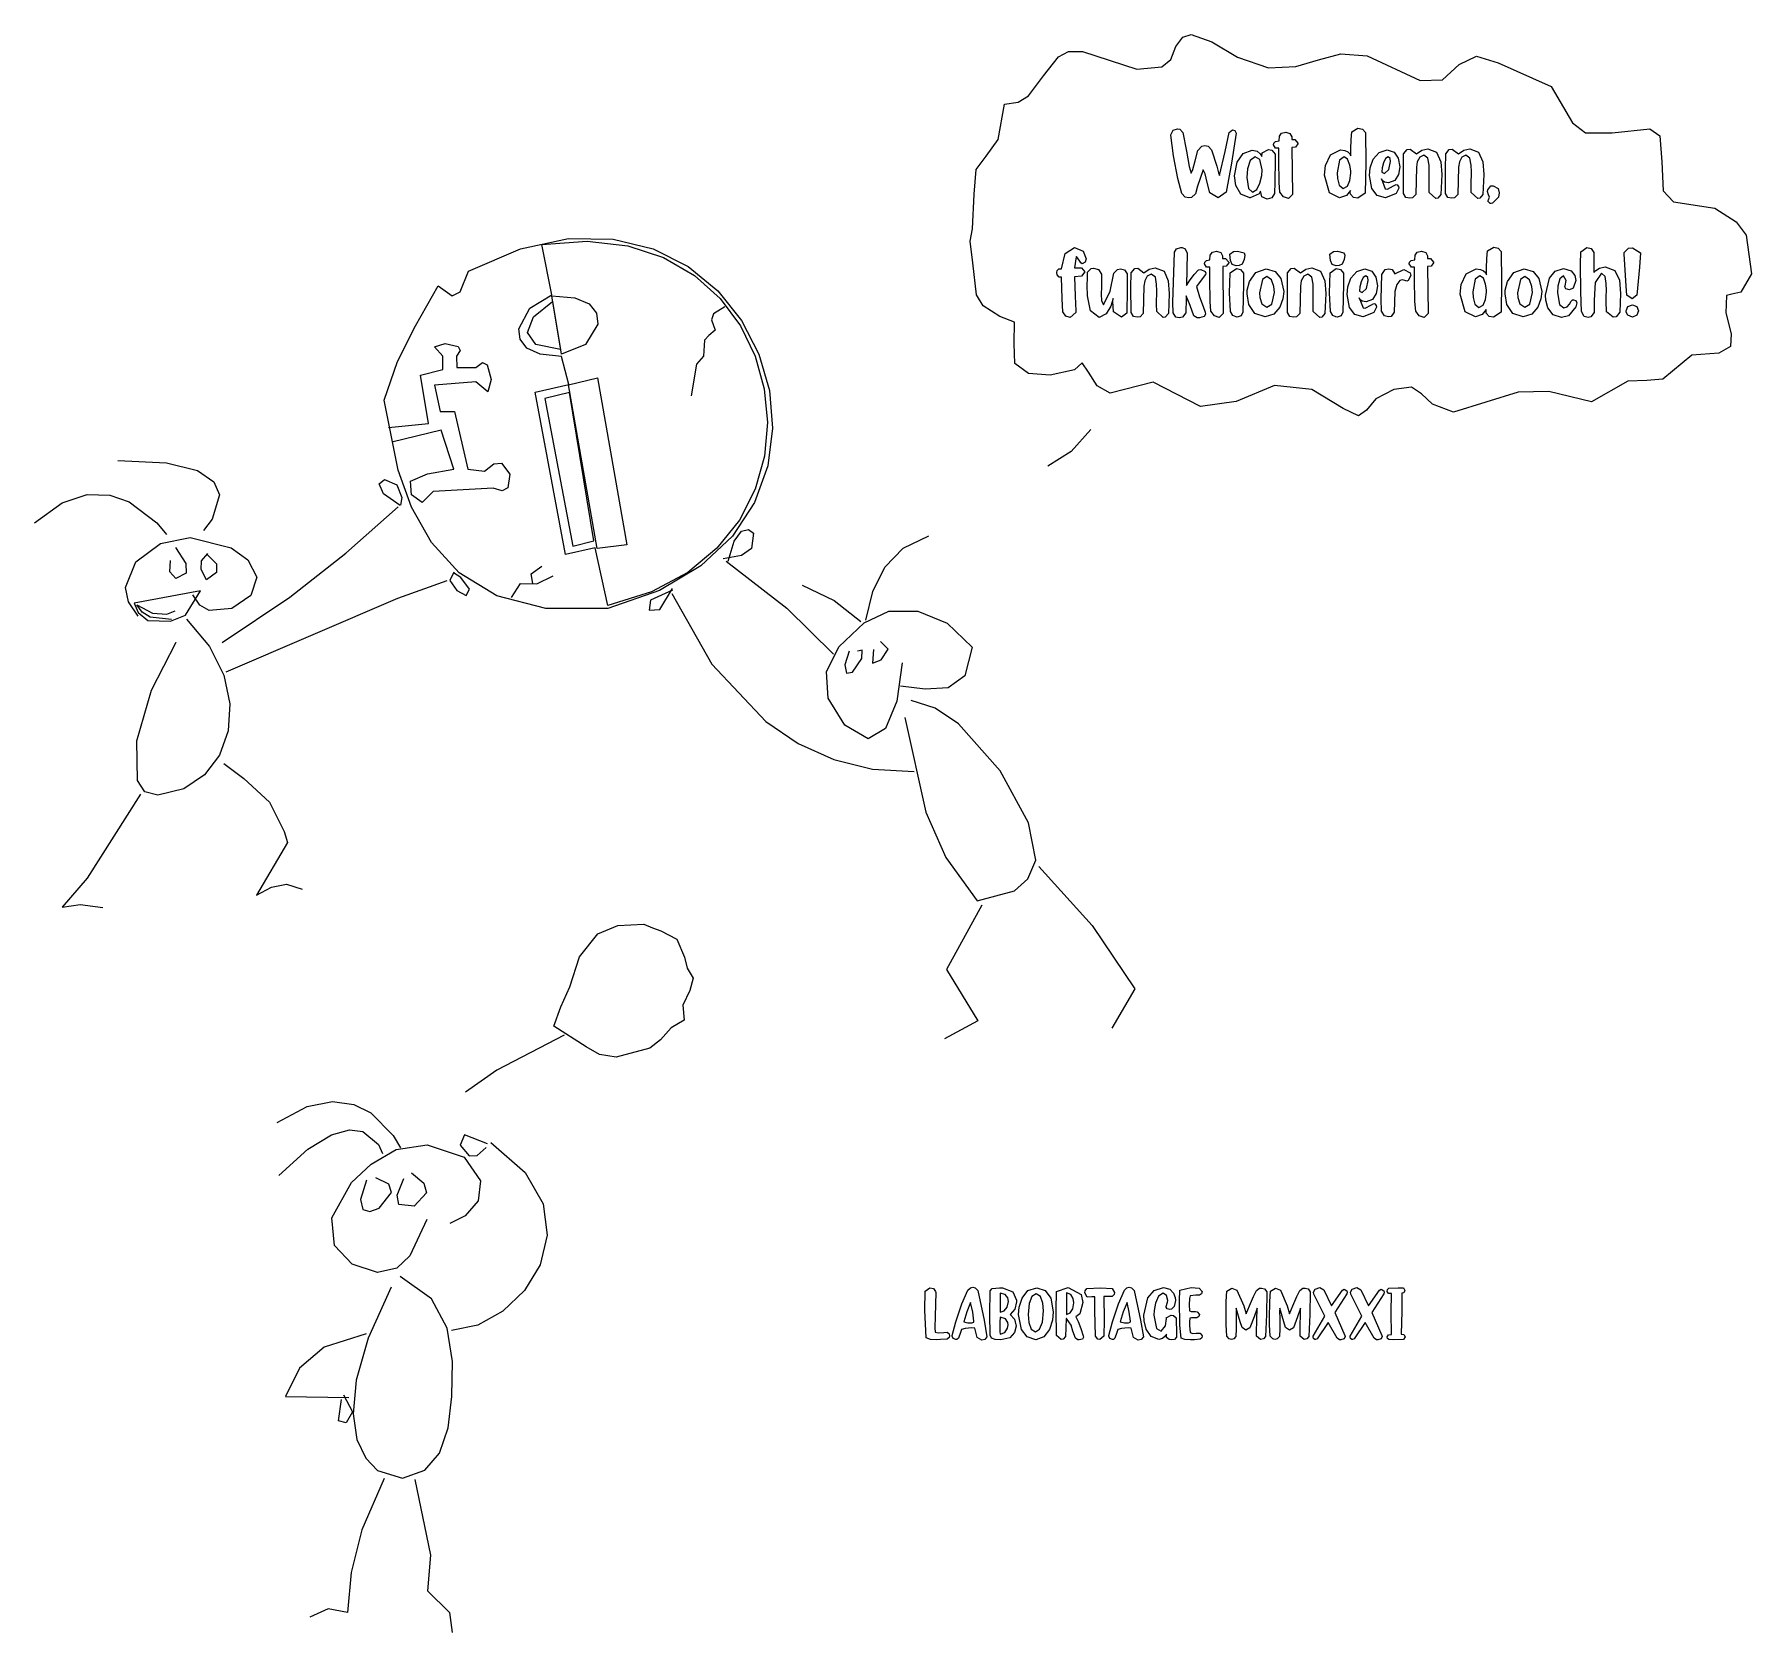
# Model space of a CAD drawing. Extents: x 6.8 to 49.9, y 2.1 to 42.3.
import ezdxf

# ---------------------------------------------------------------- set-up
doc = ezdxf.new("R2010")
doc.units = 0

msp = doc.modelspace()

# ---------------------------------------------------------------- linework, layer by layer
at = {"layer": 'Layer 1'}
for p, q in [((35.601253, 42.191153), (35.810279, 42.263707)), ((35.810279, 42.263707), (36.329641, 42.07324)), ((32.479729, 41.701283), (32.738649, 41.83087)), ((32.738649, 41.83087), (33.083304, 41.832647)), ((33.083304, 41.832647), (34.453411, 41.386204)), ((35.299924, 41.635199), (35.427024, 41.95553)), ((35.427024, 41.95553), (35.601253, 42.191153)), ((36.329641, 42.07324), (36.978945, 41.691382)), ((32.104826, 41.221215), (32.479729, 41.701283)), ((34.453411, 41.386204), (35.080215, 41.449301)), ((35.080215, 41.449301), (35.299924, 41.635199)), ((36.978945, 41.691382), (37.752024, 41.425387)), ((37.752024, 41.425387), (38.4382, 41.457466)), ((38.4382, 41.457466), (39.005189, 41.628048)), ((39.005189, 41.628048), (39.565294, 41.772189)), ((39.565294, 41.772189), (40.230814, 41.724948)), ((40.230814, 41.724948), (41.560616, 41.108212)), ((42.11816, 41.125284), (42.542984, 41.505218)), ((42.542984, 41.505218), (42.970683, 41.716002)), ((42.970683, 41.716002), (43.521145, 41.550317)), ((43.521145, 41.550317), (44.851724, 40.958395)), ((31.730047, 40.717502), (32.104826, 41.221215)), ((41.560616, 41.108212), (42.11816, 41.125284)), ((44.851724, 40.958395), (45.384411, 40.045528)), ((30.96728, 39.623364), (31.126844, 40.515207)), ((31.126844, 40.515207), (31.471283, 40.558361)), ((31.471283, 40.558361), (31.730047, 40.717502)), ((35.3005, 39.7435), (35.362335, 39.859007)), ((35.300508, 39.734164), (35.3005, 39.7435)), ((35.374013, 39.214965), (35.300508, 39.734164)), ((35.362335, 39.859007), (35.467344, 39.889342)), ((35.467344, 39.889342), (35.531513, 39.881175)), ((35.531513, 39.881175), (35.607351, 39.80067)), ((35.607351, 39.80067), (35.697191, 39.332808)), ((36.669084, 39.324639), (36.769422, 39.799502)), ((36.769422, 39.799502), (36.854594, 39.868339)), ((36.940931, 39.785501), (36.825426, 39.028288)), ((36.854594, 39.868339), (36.910598, 39.848505)), ((36.910598, 39.848505), (36.940931, 39.785501)), ((38.018899, 39.593022), (38.025898, 39.707362)), ((38.025898, 39.707362), (38.079569, 39.7832)), ((38.079569, 39.7832), (38.188078, 39.810034)), ((38.188078, 39.810034), (38.293084, 39.778532)), ((38.293084, 39.778532), (38.338586, 39.687526)), ((38.338586, 39.687526), (38.3386, 39.6234)), ((39.82963, 39.622147), (39.844785, 39.814659)), ((39.844785, 39.814659), (39.999962, 39.905664)), ((39.999962, 39.905664), (40.110802, 39.883496)), ((40.110802, 39.883496), (40.185472, 39.79599)), ((40.185472, 39.79599), (40.194814, 39.042277)), ((45.384411, 40.045528), (45.711447, 39.790474)), ((45.711447, 39.790474), (46.381604, 39.795675)), ((46.381604, 39.795675), (47.326091, 39.895023)), ((47.326091, 39.895023), (47.578154, 39.715967)), ((47.578154, 39.715967), (47.623074, 39.067179)), ((30.672312, 39.203056), (30.96728, 39.623364)), ((35.697191, 39.332808), (35.764862, 38.947784)), ((35.914203, 39.091293), (35.98304, 39.347975)), ((35.98304, 39.347975), (36.079881, 39.458815)), ((36.079881, 39.458815), (36.160385, 39.476315)), ((36.160385, 39.476315), (36.240889, 39.45998)), ((36.240889, 39.45998), (36.327229, 39.367808)), ((36.327229, 39.367808), (36.453235, 38.957116)), ((36.527908, 38.722602), (36.669084, 39.324639)), ((36.966613, 39.052855), (37.114791, 39.272202)), ((37.114791, 39.272202), (37.345804, 39.35854)), ((37.345804, 39.35854), (37.468311, 39.331707)), ((37.468311, 39.331707), (37.545318, 39.267536)), ((37.545318, 39.267536), (37.584987, 39.196365)), ((37.584987, 39.196365), (37.597828, 39.29087)), ((37.597828, 39.29087), (37.756504, 39.371376)), ((37.756504, 39.371376), (37.839342, 39.357375)), ((37.839342, 39.357375), (37.917514, 39.259369)), ((37.881226, 39.490348), (37.888225, 39.53235)), ((37.93373, 39.406342), (37.881226, 39.490348)), ((37.888225, 39.53235), (37.92906, 39.572019)), ((37.917514, 39.259369), (37.918643, 39.117027)), ((37.92906, 39.572019), (38.018899, 39.593022)), ((37.9909, 39.404), (37.93373, 39.406342)), ((38.014286, 39.404011), (37.9909, 39.404)), ((38.013157, 39.11816), (38.014286, 39.404011)), ((38.3386, 39.6234), (38.41327, 39.6269)), ((38.429566, 39.434387), (38.340892, 39.427385)), ((38.340892, 39.427385), (38.352576, 38.244315)), ((38.41327, 39.6269), (38.490275, 39.533561)), ((38.491403, 39.514892), (38.429566, 39.434387)), ((38.490275, 39.533561), (38.491403, 39.514892)), ((39.185661, 38.972272), (39.310502, 39.235955)), ((39.310502, 39.235955), (39.559018, 39.364296)), ((39.559018, 39.364296), (39.669858, 39.349129)), ((39.669858, 39.349129), (39.744531, 39.31296)), ((39.744531, 39.31296), (39.790034, 39.269791)), ((39.790034, 39.269791), (39.812189, 39.232455)), ((39.812189, 39.232455), (39.818031, 39.217289)), ((39.818031, 39.217289), (39.820288, 39.385299)), ((39.820288, 39.385299), (39.82963, 39.622147)), ((40.382769, 39.127527), (40.527444, 39.301371)), ((40.527444, 39.301371), (40.735123, 39.367875)), ((40.735123, 39.367875), (40.905467, 39.307205)), ((40.905467, 39.307205), (41.010473, 39.152029)), ((41.141159, 38.896513), (41.145815, 39.260535)), ((41.145815, 39.260535), (41.236821, 39.370208)), ((41.236821, 39.370208), (41.311491, 39.383043)), ((41.311491, 39.383043), (41.466668, 39.261702)), ((41.466668, 39.261702), (41.599676, 39.353874)), ((41.652173, 39.230201), (41.550669, 39.183531)), ((41.599676, 39.353874), (41.751351, 39.38771)), ((41.75368, 39.153196), (41.652173, 39.230201)), ((41.751351, 39.38771), (41.973034, 39.302538)), ((41.973034, 39.302538), (42.07804, 39.06569)), ((42.195831, 38.896513), (42.200488, 39.260535)), ((42.200488, 39.260535), (42.291493, 39.370208)), ((42.291493, 39.370208), (42.366166, 39.383043)), ((42.366166, 39.383043), (42.52134, 39.261702)), ((42.52134, 39.261702), (42.654348, 39.353874)), ((42.706873, 39.230201), (42.605366, 39.183531)), ((42.654348, 39.353874), (42.806025, 39.38771)), ((42.80838, 39.153196), (42.706873, 39.230201)), ((42.806025, 39.38771), (43.027705, 39.302538)), ((43.027705, 39.302538), (43.132711, 39.06569)), ((30.369084, 38.252587), (30.41517, 38.873168)), ((30.41517, 38.873168), (30.672312, 39.203056)), ((35.48135, 38.646763), (35.374013, 39.214965)), ((35.764862, 38.947784), (35.817364, 38.77744)), ((35.817364, 38.77744), (35.857033, 38.871946)), ((35.857033, 38.871946), (35.914203, 39.091293)), ((36.110213, 38.859111), (35.971371, 38.454253)), ((36.163883, 38.761105), (36.110213, 38.859111)), ((36.453235, 38.957116), (36.498738, 38.789106)), ((36.498738, 38.789106), (36.527908, 38.722602)), ((36.825426, 39.028288), (36.688918, 38.30141)), ((36.902444, 38.714501), (36.966613, 39.052855)), ((37.230293, 38.891814), (37.211638, 38.670134)), ((37.297962, 39.099493), (37.230293, 38.891814)), ((37.421637, 39.190499), (37.297962, 39.099493)), ((37.53831, 39.126329), (37.421637, 39.190499)), ((37.594314, 38.866146), (37.53831, 39.126329)), ((37.582658, 38.720304), (37.594314, 38.866146)), ((37.918643, 39.117027), (37.911644, 38.549992)), ((38.022498, 38.544125), (38.013157, 39.11816)), ((39.156494, 38.727257), (39.185661, 38.972272)), ((39.536876, 39.108817), (39.473873, 38.786797)), ((39.65005, 39.189322), (39.536876, 39.108817)), ((39.73989, 39.130985), (39.65005, 39.189322)), ((39.79706, 38.982809), (39.73989, 39.130985)), ((39.8169, 38.8393), (39.79706, 38.982809)), ((39.81696, 38.780939), (39.8169, 38.8393)), ((40.194814, 39.042277), (40.183158, 38.278063)), ((40.288275, 38.719168), (40.30693, 38.912847)), ((40.30693, 38.912847), (40.382769, 39.127527)), ((40.596304, 38.813674), (40.5963, 38.8066)), ((40.5963, 38.8066), (40.668639, 38.772765)), ((40.606802, 38.909346), (40.596304, 38.813674)), ((40.638304, 39.036521), (40.606802, 38.909346)), ((40.68964, 39.146195), (40.638304, 39.036521)), ((40.668646, 38.772838), (40.77015, 38.867344)), ((40.757311, 39.191697), (40.68964, 39.146195)), ((40.80398, 39.148528), (40.757311, 39.191697)), ((40.77015, 38.867344), (40.813321, 39.06919)), ((40.813321, 39.06919), (40.80398, 39.148528)), ((41.010473, 39.152029), (41.047808, 38.936182)), ((41.047808, 38.936182), (41.01864, 38.74717)), ((41.144658, 38.268808), (41.141159, 38.896513)), ((41.467834, 38.926848), (41.449179, 38.241973)), ((41.488831, 39.066857), (41.467834, 38.926848)), ((41.550669, 39.183531), (41.488831, 39.066857)), ((41.78635, 38.980519), (41.75368, 39.153196)), ((41.785192, 38.482321), (41.789849, 38.810175)), ((41.789849, 38.810175), (41.78635, 38.980519)), ((42.07804, 39.06569), (42.102537, 38.749504)), ((42.199331, 38.268808), (42.195831, 38.896513)), ((42.522531, 38.926848), (42.503848, 38.241973)), ((42.543529, 39.066857), (42.522531, 38.926848)), ((42.605366, 39.183531), (42.543529, 39.066857)), ((42.841048, 38.980519), (42.80838, 39.153196)), ((42.83989, 38.482321), (42.844547, 38.810175)), ((42.844547, 38.810175), (42.841048, 38.980519)), ((43.132711, 39.06569), (43.157208, 38.749504)), ((47.623074, 39.067179), (47.657906, 38.334628)), ((35.577023, 38.265239), (35.48135, 38.646763)), ((35.971371, 38.454253), (35.924703, 38.262908)), ((36.216388, 38.547592), (36.163883, 38.761105)), ((36.285224, 38.282742), (36.216388, 38.547592)), ((36.937445, 38.468319), (36.902444, 38.714501)), ((37.059952, 38.254806), (36.937445, 38.468319)), ((37.211638, 38.670134), (37.253641, 38.393617)), ((37.253641, 38.393617), (37.353979, 38.302612)), ((37.353976, 38.302611), (37.457817, 38.366782)), ((37.457817, 38.366782), (37.538321, 38.532459)), ((37.538321, 38.532459), (37.582658, 38.720304)), ((37.911644, 38.549992), (37.901145, 38.266474)), ((38.041153, 38.301443), (38.022498, 38.544125)), ((39.284834, 38.281563), (39.156494, 38.727257)), ((39.473873, 38.786797), (39.482029, 38.642122)), ((39.482029, 38.642122), (39.528698, 38.474112)), ((39.528698, 38.474112), (39.625539, 38.39244)), ((39.625539, 38.39244), (39.625611, 38.392415)), ((39.625611, 38.392415), (39.734117, 38.450752)), ((39.734117, 38.450752), (39.79712, 38.596594)), ((39.79712, 38.596594), (39.81696, 38.780939)), ((40.350113, 38.397148), (40.288275, 38.719168)), ((40.481956, 38.222137), (40.350113, 38.397148)), ((40.609117, 38.595495), (40.586934, 38.633997)), ((40.586934, 38.633997), (40.686107, 38.388982)), ((40.662787, 38.553492), (40.609117, 38.595495)), ((40.76196, 38.534823), (40.662787, 38.553492)), ((40.668639, 38.772765), (40.668646, 38.772838)), ((40.686107, 38.388982), (40.739777, 38.374981)), ((40.739777, 38.374981), (40.894951, 38.462487)), ((40.924136, 38.595494), (40.76196, 38.534823)), ((40.894951, 38.462487), (40.954455, 38.493989)), ((41.01864, 38.74717), (40.924136, 38.595494)), ((40.954455, 38.493989), (40.982451, 38.488155)), ((41.027945, 38.406483), (40.957943, 38.271141)), ((40.982451, 38.488155), (41.019789, 38.444986)), ((41.019789, 38.444986), (41.027945, 38.406483)), ((41.788692, 38.290976), (41.785192, 38.482321)), ((42.102537, 38.749504), (42.08154, 38.244306)), ((42.84339, 38.290976), (42.83989, 38.482321)), ((43.157208, 38.749504), (43.136211, 38.244306)), ((43.250629, 38.317785), (43.255286, 38.358621)), ((43.255286, 38.358621), (43.335792, 38.457794)), ((43.335792, 38.457794), (43.395296, 38.463627)), ((43.395296, 38.463627), (43.520137, 38.395956)), ((43.520137, 38.395956), (43.546976, 38.283949)), ((30.321513, 37.381115), (30.369084, 38.252587)), ((35.661029, 38.175401), (35.577023, 38.265239)), ((35.7532, 38.1579), (35.661029, 38.175401)), ((35.82553, 38.169569), (35.753191, 38.157902)), ((35.753191, 38.157902), (35.7532, 38.1579)), ((35.924703, 38.262908), (35.82553, 38.169569)), ((36.488238, 38.161401), (36.285224, 38.282742)), ((36.688918, 38.30141), (36.488238, 38.161401)), ((37.2863, 38.1568), (37.059952, 38.254806)), ((37.293307, 38.156769), (37.2863, 38.1568)), ((37.518486, 38.262942), (37.293307, 38.156769)), ((37.353979, 38.302612), (37.353976, 38.302611)), ((37.55349, 38.325945), (37.518486, 38.262942)), ((37.583823, 38.18477), (37.55349, 38.325945)), ((37.718, 38.1241), (37.583823, 38.18477)), ((37.839308, 38.160301), (37.717969, 38.124132)), ((37.717969, 38.124132), (37.718, 38.1241)), ((37.901145, 38.266474), (37.839308, 38.160301)), ((38.13099, 38.183602), (38.041153, 38.301443)), ((38.2535, 38.1451), (38.13099, 38.183602)), ((38.352576, 38.244315), (38.253403, 38.145142)), ((38.253403, 38.145142), (38.2535, 38.1451)), ((39.539184, 38.159056), (39.284834, 38.281563)), ((39.713027, 38.219726), (39.539184, 38.159056)), ((39.8087, 38.3469), (39.713027, 38.219726)), ((39.806456, 38.301411), (39.808713, 38.336413)), ((39.809955, 38.252407), (39.806456, 38.301411)), ((39.808713, 38.336413), (39.8087, 38.3469)), ((39.888125, 38.169569), (39.809955, 38.252407)), ((39.9943, 38.1509), (39.888125, 38.169569)), ((40.183158, 38.278063), (39.994148, 38.150888)), ((39.994148, 38.150888), (39.9943, 38.1509)), ((40.6908, 38.1568), (40.481956, 38.222137)), ((40.957943, 38.271141), (40.690758, 38.156801)), ((40.690758, 38.156801), (40.6908, 38.1568)), ((41.201831, 38.167302), (41.144658, 38.268808)), ((41.29517, 38.149801), (41.201831, 38.167302)), ((41.368672, 38.161468), (41.29517, 38.149801)), ((41.449179, 38.241973), (41.368672, 38.161468)), ((41.9497, 38.1463), (41.788692, 38.290976)), ((42.003367, 38.154467), (41.949697, 38.1463)), ((41.949697, 38.1463), (41.9497, 38.1463)), ((42.08154, 38.244306), (42.003367, 38.154467)), ((42.2565, 38.167302), (42.199331, 38.268808)), ((42.34984, 38.149801), (42.2565, 38.167302)), ((42.423344, 38.161468), (42.34984, 38.149801)), ((42.503848, 38.241973), (42.423344, 38.161468)), ((43.0044, 38.1463), (42.84339, 38.290976)), ((43.058041, 38.154467), (43.004371, 38.1463)), ((43.004371, 38.1463), (43.0044, 38.1463)), ((43.136211, 38.244306), (43.058041, 38.154467)), ((43.278626, 38.238447), (43.250629, 38.317785)), ((43.261128, 38.077437), (43.272784, 38.110106)), ((43.313632, 38.021434), (43.261128, 38.077437)), ((43.272784, 38.110106), (43.299623, 38.18011)), ((43.299623, 38.18011), (43.278626, 38.238447)), ((43.3428, 38.0156), (43.313632, 38.021434)), ((43.342803, 38.015598), (43.3428, 38.0156)), ((43.377805, 38.0226), (43.342803, 38.015598)), ((43.52248, 38.176609), (43.377805, 38.0226)), ((43.546976, 38.283949), (43.52248, 38.176609)), ((47.657906, 38.334628), (47.920763, 38.06033)), ((47.920763, 38.06033), (48.956024, 37.897729)), ((48.956024, 37.897729), (49.488981, 37.553748)), ((49.488981, 37.553748), (49.74239, 37.227278)), ((18.977829, 36.879754), (20.190354, 37.136792)), ((19.520755, 36.987856), (20.65526, 37.075941)), ((20.190354, 37.136792), (21.30463, 37.126835)), ((20.65526, 37.075941), (21.674235, 36.959214)), ((21.30463, 37.126835), (22.308185, 36.883184)), ((30.265075, 37.074853), (30.321513, 37.381115)), ((30.329655, 36.525197), (30.265075, 37.074853)), ((49.74239, 37.227278), (49.879494, 36.256599)), ((17.679528, 36.322421), (18.977829, 36.879754)), ((19.768316, 35.727096), (19.520755, 36.987856)), ((21.674235, 36.959214), (22.572975, 36.662875)), ((22.308185, 36.883184), (23.188548, 36.439138)), ((22.572975, 36.662875), (23.346778, 36.212122)), ((32.56215, 36.382143), (32.647322, 36.7625)), ((32.647322, 36.7625), (32.885337, 36.913009)), ((32.923857, 36.681986), (32.884188, 36.399635)), ((32.885337, 36.913009), (33.103517, 36.81967)), ((32.934356, 36.684329), (32.923857, 36.681986)), ((33.018362, 36.571155), (32.934356, 36.684329)), ((33.103517, 36.81967), (33.174688, 36.629492)), ((35.356518, 35.530458), (35.393856, 36.795198)), ((35.393856, 36.795198), (35.445192, 36.882703)), ((35.445192, 36.882703), (35.551364, 36.913038)), ((35.551364, 36.913038), (35.5863, 36.913)), ((35.5863, 36.913), (35.665638, 36.877998)), ((35.665638, 36.877998), (35.713472, 36.770658)), ((35.713472, 36.770658), (35.697131, 35.958608)), ((36.283999, 36.60612), (36.290998, 36.72046)), ((36.290998, 36.72046), (36.344669, 36.796298)), ((36.344669, 36.796298), (36.453175, 36.823134)), ((36.453175, 36.823134), (36.558181, 36.791632)), ((36.558181, 36.791632), (36.603683, 36.700626)), ((36.603683, 36.700626), (36.6037, 36.6365)), ((36.6037, 36.6365), (36.678373, 36.64)), ((36.678373, 36.64), (36.755377, 36.546661)), ((36.786856, 36.742635), (36.876696, 36.810306)), ((36.803197, 36.588625), (36.786856, 36.742635)), ((36.876696, 36.810306), (36.975868, 36.821973)), ((36.975868, 36.821973), (37.13921, 36.77997)), ((37.13921, 36.77997), (37.15905, 36.719299)), ((37.15905, 36.719299), (37.145052, 36.608459)), ((39.295356, 36.742635), (39.385196, 36.810306)), ((39.311697, 36.588625), (39.295356, 36.742635)), ((39.385196, 36.810306), (39.484368, 36.821973)), ((39.484368, 36.821973), (39.64771, 36.77997)), ((39.64771, 36.77997), (39.66755, 36.719299)), ((39.66755, 36.719299), (39.653552, 36.608459)), ((41.425799, 36.60612), (41.432798, 36.72046)), ((41.432798, 36.72046), (41.486469, 36.796298)), ((41.486469, 36.796298), (41.594975, 36.823134)), ((41.594975, 36.823134), (41.699981, 36.791632)), ((41.699981, 36.791632), (41.745486, 36.700626)), ((41.745486, 36.700626), (41.7455, 36.6365)), ((41.7455, 36.6365), (41.82017, 36.64)), ((41.82017, 36.64), (41.897175, 36.546661)), ((43.227188, 36.398498), (43.23653, 36.635346)), ((43.23653, 36.635346), (43.251685, 36.827858)), ((43.251685, 36.827858), (43.406862, 36.918863)), ((43.406862, 36.918863), (43.517702, 36.896695)), ((43.517702, 36.896695), (43.592372, 36.809189)), ((43.592372, 36.809189), (43.601714, 36.055476)), ((45.587627, 36.495315), (45.592284, 36.808001)), ((45.592284, 36.808001), (45.740459, 36.909507)), ((45.740459, 36.909507), (45.850133, 36.885005)), ((45.850133, 36.885005), (45.916636, 36.786999)), ((45.916636, 36.786999), (45.9166, 36.2865)), ((46.682048, 36.756704), (46.683177, 36.784706)), ((46.726385, 35.946987), (46.682048, 36.756704)), ((46.683177, 36.784706), (46.790514, 36.895546)), ((46.790514, 36.895546), (46.886187, 36.908378)), ((46.886187, 36.908378), (47.088032, 36.776537)), ((47.088032, 36.776537), (47.067035, 36.416015)), ((17.463604, 35.802663), (17.679528, 36.322421)), ((23.188548, 36.439138), (23.933247, 35.827998)), ((23.346778, 36.212122), (23.990939, 35.632155)), ((30.427522, 35.725567), (30.329655, 36.525197)), ((32.439643, 36.287636), (32.446642, 36.337806)), ((32.448985, 36.2293), (32.439643, 36.287636)), ((32.446642, 36.337806), (32.495645, 36.377475)), ((32.499153, 36.172129), (32.448985, 36.2293)), ((32.495645, 36.377475), (32.56215, 36.382143)), ((32.884188, 36.399635), (32.985695, 36.401978)), ((32.985695, 36.401978), (33.056866, 36.399635)), ((33.040516, 36.526818), (33.018362, 36.571155)), ((33.081354, 36.503484), (33.040516, 36.526818)), ((33.056866, 36.399635), (33.143206, 36.302796)), ((33.143206, 36.302796), (33.063868, 36.195456)), ((33.150191, 36.54432), (33.081354, 36.503484)), ((33.174688, 36.629492), (33.150191, 36.54432)), ((33.208465, 36.138327), (33.210723, 36.297003)), ((33.210723, 36.297003), (33.301731, 36.384509)), ((33.301731, 36.384509), (33.360066, 36.39151)), ((33.360066, 36.39151), (33.484907, 36.362342)), ((33.484907, 36.362342), (33.565414, 36.243335)), ((33.565414, 36.243335), (33.566543, 36.137162)), ((33.776575, 35.818642), (33.868749, 36.27017)), ((33.868749, 36.27017), (33.965588, 36.362342)), ((33.965588, 36.362342), (34.042592, 36.374009)), ((34.042592, 36.374009), (34.144099, 36.353009)), ((34.144099, 36.353009), (34.208268, 36.250336)), ((34.208268, 36.250336), (34.207139, 36.04499)), ((34.30176, 35.909611), (34.306416, 36.273633)), ((34.306416, 36.273633), (34.397422, 36.383306)), ((34.397422, 36.383306), (34.472092, 36.396141)), ((34.472092, 36.396141), (34.627269, 36.2748)), ((34.627269, 36.2748), (34.760277, 36.366972)), ((34.812774, 36.2433), (34.711267, 36.19663)), ((34.760277, 36.366972), (34.911954, 36.400808)), ((34.914278, 36.166295), (34.812774, 36.2433)), ((34.911954, 36.400808), (35.133634, 36.315636)), ((35.133634, 36.315636), (35.23864, 36.078788)), ((35.770636, 36.077615), (35.884975, 36.238625)), ((35.884975, 36.238625), (35.993481, 36.349465)), ((35.993481, 36.349465), (36.052985, 36.364631)), ((36.052985, 36.364631), (36.168493, 36.307461)), ((36.173149, 36.237457), (36.113646, 36.161619)), ((36.146326, 36.503448), (36.153325, 36.54545)), ((36.19883, 36.419442), (36.146326, 36.503448)), ((36.153325, 36.54545), (36.19416, 36.585119)), ((36.168493, 36.307461), (36.183648, 36.268959)), ((36.183648, 36.268959), (36.173149, 36.237457)), ((36.19416, 36.585119), (36.283999, 36.60612)), ((36.256, 36.4171), (36.19883, 36.419442)), ((36.279289, 36.41711), (36.256, 36.4171)), ((36.27816, 36.131259), (36.279289, 36.41711)), ((36.694671, 36.447487), (36.605997, 36.440487)), ((36.605997, 36.440487), (36.617653, 35.257417)), ((36.756506, 36.527992), (36.694671, 36.447487)), ((36.755377, 36.546661), (36.756506, 36.527992)), ((36.776368, 35.77656), (36.791551, 36.275924)), ((36.791551, 36.275924), (36.947894, 36.387931)), ((36.842866, 36.485952), (36.803197, 36.588625)), ((36.943204, 36.45095), (36.842866, 36.485952)), ((36.943207, 36.450951), (36.943204, 36.45095)), ((37.020211, 36.460284), (36.943207, 36.450951)), ((36.947894, 36.387931), (37.055234, 36.363429)), ((37.097218, 36.496452), (37.020211, 36.460284)), ((37.055234, 36.363429), (37.125237, 36.271257)), ((37.145052, 36.608459), (37.097218, 36.496452)), ((37.125237, 36.271257), (37.126366, 36.180251)), ((37.278039, 36.061288), (37.437884, 36.286468)), ((37.437884, 36.286468), (37.698067, 36.375141)), ((37.698067, 36.375141), (37.922081, 36.309803)), ((37.922081, 36.309803), (38.066756, 36.138292)), ((38.23016, 35.909611), (38.234816, 36.273633)), ((38.234816, 36.273633), (38.325822, 36.383306)), ((38.325822, 36.383306), (38.400492, 36.396141)), ((38.400492, 36.396141), (38.555669, 36.2748)), ((38.555669, 36.2748), (38.688677, 36.366972)), ((38.741174, 36.2433), (38.639667, 36.19663)), ((38.688677, 36.366972), (38.840354, 36.400808)), ((38.842678, 36.166295), (38.741174, 36.2433)), ((38.840354, 36.400808), (39.062034, 36.315636)), ((39.062034, 36.315636), (39.16704, 36.078788)), ((39.284843, 35.77656), (39.300026, 36.275924)), ((39.300026, 36.275924), (39.456369, 36.387931)), ((39.351366, 36.485952), (39.311697, 36.588625)), ((39.451704, 36.45095), (39.351366, 36.485952)), ((39.528709, 36.460284), (39.451704, 36.450951)), ((39.451704, 36.450951), (39.451704, 36.45095)), ((39.456369, 36.387931), (39.563709, 36.363429)), ((39.605716, 36.496452), (39.528709, 36.460284)), ((39.563709, 36.363429), (39.633714, 36.271257)), ((39.653552, 36.608459), (39.605716, 36.496452)), ((39.633714, 36.271257), (39.634843, 36.180251)), ((39.822769, 36.140627), (39.967444, 36.314471)), ((39.967444, 36.314471), (40.175123, 36.380975)), ((40.19728, 36.204797), (40.129609, 36.159295)), ((40.175123, 36.380975), (40.345467, 36.320305)), ((40.243952, 36.161628), (40.19728, 36.204797)), ((40.345467, 36.320305), (40.450476, 36.165129)), ((40.581121, 35.617927), (40.595119, 36.239799)), ((40.595119, 36.239799), (40.682622, 36.358806)), ((40.682622, 36.358806), (40.774796, 36.379806)), ((40.774796, 36.379806), (40.861133, 36.362305)), ((40.861133, 36.362305), (40.926473, 36.250298)), ((40.926473, 36.250298), (41.152818, 36.361138)), ((41.152818, 36.361138), (41.310329, 36.275966)), ((41.325485, 36.209462), (41.261316, 36.082287)), ((41.288126, 36.503448), (41.295125, 36.54545)), ((41.34063, 36.419442), (41.288126, 36.503448)), ((41.295125, 36.54545), (41.33596, 36.585119)), ((41.310329, 36.275966), (41.325485, 36.209462)), ((41.33596, 36.585119), (41.425799, 36.60612)), ((41.3978, 36.4171), (41.34063, 36.419442)), ((41.421189, 36.41711), (41.3978, 36.4171)), ((41.42006, 36.131259), (41.421189, 36.41711)), ((41.836469, 36.447487), (41.747794, 36.440487)), ((41.747794, 36.440487), (41.75945, 35.257417)), ((41.898303, 36.527992), (41.836469, 36.447487)), ((41.897175, 36.546661), (41.898303, 36.527992)), ((42.592561, 35.985471), (42.717402, 36.249154)), ((42.717402, 36.249154), (42.965918, 36.377495)), ((42.965918, 36.377495), (43.076758, 36.362328)), ((43.076758, 36.362328), (43.151431, 36.326159)), ((43.151431, 36.326159), (43.196934, 36.28299)), ((43.196934, 36.28299), (43.219089, 36.245654)), ((43.219089, 36.245654), (43.224931, 36.230488)), ((43.224931, 36.230488), (43.227188, 36.398498)), ((43.753436, 36.061288), (43.913278, 36.286468)), ((43.913278, 36.286468), (44.173461, 36.375141)), ((44.173461, 36.375141), (44.397475, 36.309803)), ((44.397475, 36.309803), (44.54215, 36.138292)), ((44.805873, 36.141793), (44.951717, 36.316804)), ((44.951717, 36.316804), (45.15823, 36.384475)), ((45.153576, 36.205965), (45.063737, 36.123127)), ((45.227081, 36.083458), (45.153576, 36.205965)), ((45.15823, 36.384475), (45.349574, 36.328472)), ((45.349574, 36.328472), (45.444079, 36.207131)), ((45.444079, 36.207131), (45.467419, 36.08579)), ((45.595783, 35.798772), (45.587627, 36.495315)), ((45.9166, 36.2865), (45.965602, 36.33667)), ((46.108994, 36.265499), (45.952651, 36.036818)), ((45.965602, 36.33667), (46.064775, 36.398507)), ((46.064775, 36.398507), (46.207119, 36.427675)), ((46.199999, 36.186161), (46.108994, 36.265499)), ((46.207119, 36.427675), (46.447465, 36.339003)), ((46.447465, 36.339003), (46.560639, 36.093988)), ((47.067035, 36.416015), (46.999364, 35.719472)), ((49.879494, 36.256599), (49.60862, 35.790055)), ((16.348971, 34.949656), (16.91909, 35.95246)), ((16.91909, 35.95246), (17.270423, 35.699828)), ((17.270423, 35.699828), (17.463604, 35.802663)), ((23.933247, 35.827998), (24.529809, 35.083064)), ((32.556325, 36.167461), (32.499153, 36.172129)), ((32.577322, 35.628428), (32.556325, 36.167461)), ((33.063868, 36.195456), (32.886523, 36.173288)), ((32.886523, 36.173288), (32.905206, 35.689092)), ((33.206207, 35.96565), (33.208465, 36.138327)), ((33.212049, 35.701967), (33.206207, 35.96565)), ((33.561886, 35.931816), (33.557229, 35.73347)), ((33.566543, 36.137162), (33.561886, 35.931816)), ((33.612065, 35.475621), (33.776575, 35.818642)), ((34.208268, 35.854812), (34.197769, 35.265609)), ((34.207139, 36.04499), (34.208268, 35.854812)), ((34.305259, 35.281906), (34.30176, 35.909611)), ((34.628432, 35.939947), (34.609777, 35.255071)), ((34.649429, 36.079956), (34.628432, 35.939947)), ((34.711267, 36.19663), (34.649429, 36.079956)), ((34.946948, 35.993618), (34.914278, 36.166295)), ((34.94579, 35.49542), (34.950447, 35.823274)), ((34.950447, 35.823274), (34.946948, 35.993618)), ((35.23864, 36.078788), (35.263137, 35.762602)), ((35.697131, 35.958608), (35.770636, 36.077615)), ((36.113646, 36.161619), (35.946802, 35.932938)), ((35.946802, 35.932938), (36.024971, 35.673922)), ((36.287501, 35.557224), (36.27816, 36.131259)), ((36.802022, 35.305198), (36.776368, 35.77656)), ((37.124108, 35.983072), (37.113609, 35.292363)), ((37.126366, 36.180251), (37.124108, 35.983072)), ((37.219741, 35.749769), (37.22087, 35.841941)), ((37.22087, 35.841941), (37.278039, 36.061288)), ((37.600099, 36.107958), (37.525429, 35.778938)), ((37.525429, 35.778938), (37.532428, 35.658764)), ((37.710939, 36.184963), (37.600099, 36.107958)), ((37.828781, 36.104458), (37.710939, 36.184963)), ((37.887117, 35.934114), (37.828781, 36.104458)), ((37.836946, 35.48842), (37.901115, 35.780105)), ((37.901115, 35.780105), (37.887117, 35.934114)), ((38.066756, 36.138292), (38.136759, 35.812772)), ((38.136759, 35.812772), (38.116918, 35.626094)), ((38.233659, 35.281906), (38.23016, 35.909611)), ((38.556832, 35.939947), (38.538177, 35.255071)), ((38.577829, 36.079956), (38.556832, 35.939947)), ((38.639667, 36.19663), (38.577829, 36.079956)), ((38.875348, 35.993618), (38.842678, 36.166295)), ((38.87419, 35.49542), (38.878847, 35.823274)), ((38.878847, 35.823274), (38.875348, 35.993618)), ((39.16704, 36.078788), (39.191537, 35.762602)), ((39.310525, 35.305198), (39.284843, 35.77656)), ((39.632585, 35.983072), (39.622087, 35.292363)), ((39.634843, 36.180251), (39.632585, 35.983072)), ((39.728275, 35.732268), (39.74693, 35.925947)), ((39.74693, 35.925947), (39.822769, 36.140627)), ((40.036273, 35.826774), (40.0362, 35.8198)), ((40.0362, 35.8198), (40.108539, 35.785964)), ((40.046771, 35.922447), (40.036273, 35.826774)), ((40.078273, 36.049622), (40.046771, 35.922447)), ((40.129609, 36.159295), (40.078273, 36.049622)), ((40.108539, 35.785964), (40.108617, 35.785938)), ((40.108617, 35.785938), (40.210124, 35.880444)), ((40.210124, 35.880444), (40.253293, 36.08229)), ((40.253293, 36.08229), (40.243952, 36.161628)), ((40.450476, 36.165129), (40.487811, 35.949283)), ((40.487811, 35.949283), (40.458641, 35.760271)), ((40.925294, 35.810439), (40.908953, 35.288907)), ((40.971965, 35.98195), (40.925294, 35.810439)), ((41.053634, 36.08229), (40.971965, 35.98195)), ((41.12014, 36.105624), (41.053634, 36.08229)), ((41.17381, 36.086955), (41.12014, 36.105624)), ((41.222812, 36.069455), (41.17381, 36.086955)), ((41.261316, 36.082287), (41.222812, 36.069455)), ((41.429401, 35.557224), (41.42006, 36.131259)), ((42.563394, 35.740456), (42.592561, 35.985471)), ((42.943776, 36.121917), (42.880773, 35.799897)), ((42.880773, 35.799897), (42.888929, 35.655221)), ((43.05695, 36.202422), (42.943776, 36.121917)), ((43.14679, 36.144085), (43.05695, 36.202422)), ((43.20396, 35.995909), (43.14679, 36.144085)), ((43.20392, 35.609794), (43.22376, 35.794139)), ((43.2238, 35.8524), (43.20396, 35.995909)), ((43.22376, 35.794139), (43.2238, 35.8524)), ((43.601714, 36.055476), (43.590058, 35.291262)), ((43.695138, 35.749769), (43.696267, 35.841941)), ((43.696267, 35.841941), (43.753436, 36.061288)), ((44.075496, 36.107958), (44.000826, 35.778938)), ((44.000826, 35.778938), (44.007825, 35.658764)), ((44.186336, 36.184963), (44.075496, 36.107958)), ((44.304178, 36.104458), (44.186336, 36.184963)), ((44.362517, 35.934114), (44.304178, 36.104458)), ((44.312343, 35.48842), (44.376515, 35.780105)), ((44.376515, 35.780105), (44.362517, 35.934114)), ((44.54215, 36.138292), (44.612156, 35.812772)), ((44.612156, 35.812772), (44.592315, 35.626094)), ((44.705535, 35.7136), (44.805873, 36.141793)), ((45.014734, 35.944616), (45.003079, 35.775439)), ((45.003079, 35.775439), (45.056749, 35.483754)), ((45.063737, 36.123127), (45.014734, 35.944616)), ((45.192071, 35.923614), (45.197913, 35.948116)), ((45.220068, 35.876944), (45.192071, 35.923614)), ((45.197913, 35.948116), (45.227081, 36.083458)), ((45.30524, 35.854776), (45.220068, 35.876944)), ((45.399747, 35.895612), (45.30524, 35.854776)), ((45.467419, 36.08579), (45.399747, 35.895612)), ((45.608624, 35.306408), (45.595783, 35.798772)), ((45.952651, 36.036818), (45.930496, 35.592291)), ((46.229169, 36.00765), (46.199999, 36.186161)), ((46.232669, 35.837306), (46.229169, 36.00765)), ((46.230411, 35.684463), (46.232669, 35.837306)), ((46.560639, 36.093988), (46.588635, 35.761468)), ((46.749725, 35.719473), (46.726385, 35.946987)), ((49.60862, 35.790055), (49.383777, 35.742396)), ((18.943518, 34.87018), (19.219797, 35.394188)), ((19.219797, 35.394188), (19.768316, 35.727096)), ((19.307909, 35.171108), (19.7823, 35.5586)), ((20.0084, 34.2389), (19.772194, 35.7026)), ((19.772194, 35.7026), (20.344026, 35.654026)), ((19.7823, 35.5586), (19.9826, 34.3562)), ((20.344026, 35.654026), (20.70848, 35.495747)), ((20.70848, 35.495747), (20.891774, 35.263418)), ((24.1131, 35.4217), (23.826503, 35.248791)), ((23.990939, 35.632155), (24.500753, 34.948174)), ((30.596016, 35.453643), (30.427522, 35.725567)), ((31.009776, 35.180187), (30.596016, 35.453643)), ((32.59482, 35.302908), (32.577322, 35.628428)), ((32.905206, 35.689092), (32.919204, 35.325069)), ((33.285554, 35.322777), (33.212049, 35.701967)), ((33.557229, 35.73347), (33.560729, 35.579461)), ((33.560729, 35.579461), (33.612065, 35.475621)), ((33.794022, 35.445288), (33.682017, 35.246943)), ((33.85236, 35.636633), (33.794022, 35.445288)), ((33.851231, 35.558462), (33.85236, 35.636633)), ((33.862915, 35.301779), (33.851231, 35.558462)), ((34.94929, 35.304075), (34.94579, 35.49542)), ((35.263137, 35.762602), (35.242139, 35.257404)), ((35.36236, 35.271442), (35.356518, 35.530458)), ((35.6902, 35.6378), (35.682044, 35.273777)), ((35.784688, 35.459252), (35.69018, 35.697267)), ((35.69018, 35.697267), (35.6902, 35.6378)), ((35.882692, 35.200236), (35.784688, 35.459252)), ((36.024971, 35.673922), (36.111312, 35.430074)), ((36.111312, 35.430074), (36.163813, 35.293565)), ((36.306156, 35.314542), (36.287501, 35.557224)), ((37.264075, 35.481419), (37.219741, 35.749769)), ((37.412253, 35.258572), (37.264075, 35.481419)), ((37.532428, 35.658764), (37.583764, 35.502421)), ((37.583764, 35.502421), (37.708605, 35.414915)), ((37.708605, 35.414915), (37.713271, 35.414915)), ((37.713271, 35.414915), (37.836946, 35.48842)), ((38.038749, 35.414914), (37.885906, 35.242237)), ((38.116918, 35.626094), (38.038749, 35.414914)), ((38.87769, 35.304075), (38.87419, 35.49542)), ((39.191537, 35.762602), (39.170539, 35.257404)), ((39.790113, 35.410248), (39.728275, 35.732268)), ((39.921953, 35.235237), (39.790113, 35.410248)), ((40.049117, 35.608596), (40.026934, 35.647099)), ((40.026934, 35.647099), (40.126107, 35.402084)), ((40.102787, 35.566594), (40.049117, 35.608596)), ((40.20196, 35.547925), (40.102787, 35.566594)), ((40.126107, 35.402084), (40.179777, 35.388083)), ((40.179777, 35.388083), (40.334954, 35.475588)), ((40.364136, 35.608595), (40.20196, 35.547925)), ((40.334954, 35.475588), (40.394458, 35.50709)), ((40.458641, 35.760271), (40.364136, 35.608595)), ((40.394458, 35.50709), (40.422454, 35.501257)), ((40.467945, 35.419585), (40.39794, 35.284243)), ((40.422454, 35.501257), (40.459789, 35.458087)), ((40.459789, 35.458087), (40.467945, 35.419585)), ((40.58812, 35.315741), (40.581121, 35.617927)), ((41.448056, 35.314542), (41.429401, 35.557224)), ((42.691734, 35.294762), (42.563394, 35.740456)), ((42.888929, 35.655221), (42.935598, 35.487211)), ((42.935598, 35.487211), (43.032439, 35.405539)), ((43.032411, 35.405615), (43.140917, 35.463952)), ((43.032439, 35.405539), (43.032411, 35.405615)), ((43.2156, 35.3601), (43.119927, 35.232925)), ((43.140917, 35.463952), (43.20392, 35.609794)), ((43.213256, 35.314611), (43.215513, 35.349613)), ((43.215513, 35.349613), (43.2156, 35.3601)), ((43.739475, 35.481419), (43.695138, 35.749769)), ((43.88765, 35.258572), (43.739475, 35.481419)), ((44.007825, 35.658764), (44.059164, 35.502421)), ((44.059164, 35.502421), (44.184005, 35.414915)), ((44.184005, 35.414915), (44.188668, 35.414915)), ((44.188668, 35.414915), (44.312343, 35.48842)), ((44.514143, 35.414914), (44.3613, 35.242237)), ((44.592315, 35.626094), (44.514143, 35.414914)), ((44.711377, 35.594593), (44.705535, 35.7136)), ((44.765047, 35.402081), (44.711377, 35.594593)), ((44.896887, 35.225904), (44.765047, 35.402081)), ((45.056749, 35.483754), (45.167589, 35.400915)), ((45.167589, 35.400915), (45.250427, 35.427752)), ((45.250427, 35.427752), (45.311096, 35.493089)), ((45.470927, 35.421928), (45.286582, 35.201414)), ((45.311096, 35.493089), (45.349599, 35.56426)), ((45.349599, 35.56426), (45.386935, 35.600429)), ((45.386935, 35.600429), (45.412589, 35.602772)), ((45.412589, 35.602772), (45.467427, 35.581772)), ((45.467427, 35.581772), (45.494266, 35.521101)), ((45.494266, 35.521101), (45.470927, 35.421928)), ((45.9305, 35.5199), (45.929371, 35.279552)), ((45.930496, 35.592291), (45.9305, 35.5199)), ((46.229282, 35.558455), (46.230411, 35.684463)), ((46.233939, 35.302939), (46.229282, 35.558455)), ((46.588635, 35.761468), (46.572295, 35.287772)), ((46.73225, 35.323948), (46.770751, 35.428955)), ((46.8769, 35.6238), (46.749725, 35.719473)), ((46.770751, 35.428955), (46.886259, 35.476791)), ((46.999364, 35.719472), (46.876857, 35.6238)), ((46.876857, 35.6238), (46.8769, 35.6238)), ((46.886259, 35.476791), (47.001767, 35.428955)), ((47.001767, 35.428955), (47.039102, 35.323948)), ((49.245452, 35.706919), (49.234131, 35.276923)), ((49.383777, 35.742396), (49.245452, 35.706919)), ((15.898961, 34.055028), (16.348971, 34.949656)), ((19.157875, 34.782612), (19.307909, 35.171108)), ((20.920124, 34.992692), (20.616854, 34.478667)), ((20.891774, 35.263418), (20.920124, 34.992692)), ((23.826503, 35.248791), (23.775432, 35.097349)), ((23.775432, 35.097349), (23.869308, 34.836499)), ((24.500753, 34.948174), (24.871518, 34.185378)), ((24.529809, 35.083064), (24.965764, 34.237636)), ((31.37539, 35.039128), (31.009776, 35.180187)), ((31.367475, 34.501144), (31.37539, 35.039128)), ((32.663657, 35.188568), (32.59482, 35.302908)), ((32.7745, 35.1594), (32.663657, 35.188568)), ((32.774568, 35.159392), (32.7745, 35.1594)), ((32.918075, 35.281899), (32.774568, 35.159392)), ((32.919204, 35.325069), (32.918075, 35.281899)), ((33.5049, 35.1571), (33.285554, 35.322777)), ((33.682017, 35.246943), (33.504672, 35.157104)), ((33.504672, 35.157104), (33.5049, 35.1571)), ((34.061261, 35.166437), (33.862915, 35.301779)), ((34.197769, 35.265609), (34.061261, 35.166437)), ((34.362429, 35.1804), (34.305259, 35.281906)), ((34.455768, 35.162899), (34.362429, 35.1804)), ((34.529273, 35.174566), (34.455768, 35.162899)), ((34.609777, 35.255071), (34.529273, 35.174566)), ((35.1103, 35.1594), (34.94929, 35.304075)), ((35.16397, 35.167565), (35.110299, 35.159398)), ((35.110299, 35.159398), (35.1103, 35.1594)), ((35.242139, 35.257404), (35.16397, 35.167565)), ((35.426528, 35.166436), (35.36236, 35.271442)), ((35.5117, 35.148935), (35.426528, 35.166436)), ((35.596872, 35.167604), (35.5117, 35.148935)), ((35.682044, 35.273777), (35.596872, 35.167604)), ((35.96553, 35.1489), (35.882692, 35.200236)), ((36.0227, 35.1454), (35.96553, 35.1489)), ((36.139319, 35.178058), (36.022643, 35.145389)), ((36.022643, 35.145389), (36.0227, 35.1454)), ((36.176655, 35.242228), (36.139319, 35.178058)), ((36.163813, 35.293565), (36.176655, 35.242228)), ((36.395993, 35.196702), (36.306156, 35.314542)), ((36.5185, 35.1582), (36.395993, 35.196702)), ((36.617653, 35.257417), (36.51848, 35.158245)), ((36.51848, 35.158245), (36.5185, 35.1582)), ((36.86036, 35.203692), (36.802022, 35.305198)), ((36.938533, 35.169857), (36.86036, 35.203692)), ((36.9712, 35.1687), (36.938533, 35.169857)), ((36.971268, 35.168689), (36.9712, 35.1687)), ((37.069275, 35.199024), (36.971268, 35.168689)), ((37.113609, 35.292363), (37.069275, 35.199024)), ((37.6666, 35.1734), (37.412253, 35.258572)), ((37.885906, 35.242237), (37.666557, 35.1734)), ((37.666557, 35.1734), (37.6666, 35.1734)), ((38.290829, 35.1804), (38.233659, 35.281906)), ((38.384168, 35.162899), (38.290829, 35.1804)), ((38.457673, 35.174566), (38.384168, 35.162899)), ((38.538177, 35.255071), (38.457673, 35.174566)), ((39.0387, 35.1594), (38.87769, 35.304075)), ((39.092367, 35.167565), (39.038699, 35.159398)), ((39.038699, 35.159398), (39.0387, 35.1594)), ((39.170539, 35.257404), (39.092367, 35.167565)), ((39.36886, 35.203692), (39.310525, 35.305198)), ((39.447033, 35.169857), (39.36886, 35.203692)), ((39.4797, 35.1687), (39.447033, 35.169857)), ((39.479745, 35.168689), (39.4797, 35.1687)), ((39.577752, 35.199024), (39.479745, 35.168689)), ((39.622087, 35.292363), (39.577752, 35.199024)), ((40.1308, 35.1699), (39.921953, 35.235237)), ((40.39794, 35.284243), (40.130758, 35.169903)), ((40.130758, 35.169903), (40.1308, 35.1699)), ((40.663959, 35.196734), (40.58812, 35.315741)), ((40.7678, 35.1699), (40.663959, 35.196734)), ((40.829615, 35.1804), (40.76778, 35.169899)), ((40.76778, 35.169899), (40.7678, 35.1699)), ((40.908953, 35.288907), (40.829615, 35.1804)), ((41.537893, 35.196702), (41.448056, 35.314542)), ((41.6604, 35.1582), (41.537893, 35.196702)), ((41.75945, 35.257417), (41.660277, 35.158245)), ((41.660277, 35.158245), (41.6604, 35.1582)), ((42.946084, 35.172255), (42.691734, 35.294762)), ((43.119927, 35.232925), (42.946084, 35.172255)), ((43.216755, 35.265607), (43.213256, 35.314611)), ((43.294925, 35.182769), (43.216755, 35.265607)), ((43.4011, 35.1641), (43.294925, 35.182769)), ((43.590058, 35.291262), (43.401048, 35.164087)), ((43.401048, 35.164087), (43.4011, 35.1641)), ((44.142, 35.1734), (43.88765, 35.258572)), ((44.3613, 35.242237), (44.141954, 35.1734)), ((44.141954, 35.1734), (44.142, 35.1734)), ((45.1069, 35.1594), (44.896887, 35.225904)), ((45.106903, 35.159412), (45.1069, 35.1594)), ((45.286582, 35.201414), (45.106903, 35.159412)), ((45.676293, 35.182734), (45.608624, 35.306408)), ((45.7743, 35.1594), (45.676293, 35.182734)), ((45.846531, 35.173379), (45.774194, 35.159378)), ((45.774194, 35.159378), (45.7743, 35.1594)), ((45.929371, 35.279552), (45.846531, 35.173379)), ((46.407782, 35.164097), (46.233939, 35.302939)), ((46.482455, 35.176932), (46.407782, 35.164097)), ((46.572295, 35.287772), (46.482455, 35.176932)), ((46.733379, 35.290113), (46.73225, 35.323948)), ((46.771882, 35.211941), (46.733379, 35.290113)), ((46.885056, 35.164105), (46.771882, 35.211941)), ((46.885094, 35.164105), (46.885056, 35.164105)), ((46.999433, 35.213108), (46.885094, 35.164105)), ((47.039102, 35.323948), (46.999433, 35.213108)), ((49.234131, 35.276923), (49.3687, 34.750829)), ((16.821139, 34.420351), (17.088829, 34.506213)), ((17.088829, 34.506213), (17.414266, 34.431219)), ((18.970039, 34.609297), (18.943518, 34.87018)), ((19.139702, 34.387982), (18.970039, 34.609297)), ((19.370128, 34.481511), (19.157875, 34.782612)), ((19.9826, 34.3562), (19.370128, 34.481511)), ((23.597854, 34.585324), (23.576857, 34.183533)), ((23.708482, 34.708973), (23.597854, 34.585324)), ((23.869308, 34.836499), (23.708482, 34.708973)), ((31.390005, 34.003209), (31.367475, 34.501144)), ((49.3687, 34.750829), (49.347761, 34.424963)), ((15.5568, 33.084), (15.898961, 34.055028)), ((17.0336, 34.1845), (16.821139, 34.420351)), ((17.033615, 33.851856), (17.0336, 34.1845)), ((17.466639, 34.330004), (17.375048, 34.1845)), ((17.375048, 34.1845), (17.385394, 33.901934)), ((17.414266, 34.431219), (17.466639, 34.330004)), ((19.477538, 34.235347), (19.139702, 34.387982)), ((20.008573, 34.180506), (19.477538, 34.235347)), ((20.616854, 34.478667), (20.0084, 34.2389)), ((20.197404, 33.471345), (20.008573, 34.180506)), ((23.576857, 34.183533), (23.398096, 33.984684)), ((24.871518, 34.185378), (25.098529, 33.368966)), ((24.965764, 34.237636), (25.228639, 33.325015)), ((48.376368, 34.215323), (47.652088, 33.612316)), ((49.055567, 34.259677), (48.376368, 34.215323)), ((49.347761, 34.424963), (49.055567, 34.259677)), ((16.472296, 33.711775), (17.033615, 33.851856)), ((16.67406, 32.493295), (16.472296, 33.711775)), ((17.385394, 33.901934), (17.8614, 33.902)), ((17.8614, 33.902), (18.024398, 34.023904)), ((18.024398, 34.023904), (18.144593, 33.97252)), ((18.144593, 33.97252), (18.249041, 33.601321)), ((20.1902, 33.4662), (20.9171, 33.6457)), ((20.9171, 33.6457), (21.6478, 29.4501)), ((23.398096, 33.984684), (23.268425, 33.18886)), ((31.731587, 33.748074), (31.390005, 34.003209)), ((32.271465, 33.705928), (31.731587, 33.748074)), ((32.888885, 33.84696), (32.271465, 33.705928)), ((33.077485, 34.017564), (32.888885, 33.84696)), ((33.240408, 33.787377), (33.077485, 34.017564)), ((33.450724, 33.439366), (33.240408, 33.787377)), ((17.8614, 33.54523), (16.82667, 33.458956)), ((16.82667, 33.458956), (16.963034, 32.800114)), ((18.159668, 33.291269), (17.8614, 33.54523)), ((18.249041, 33.601321), (18.159668, 33.291269)), ((19.353767, 33.279622), (20.197404, 33.471345)), ((20.114369, 29.208852), (19.353767, 33.279622)), ((20.2098, 33.2756), (19.596235, 33.121327)), ((20.91, 29.3585), (20.1902, 33.4662)), ((20.819832, 29.551236), (20.2098, 33.2756)), ((25.098529, 33.368966), (25.177082, 32.524137)), ((25.228639, 33.325015), (25.305963, 32.378501)), ((33.7815, 33.2565), (33.450724, 33.439366)), ((34.859738, 33.536236), (33.7815, 33.2565)), ((36.046658, 32.919623), (34.859738, 33.536236)), ((37.908298, 33.451641), (36.941091, 33.05089)), ((38.844386, 33.348633), (37.908298, 33.451641)), ((39.631838, 32.869789), (38.844386, 33.348633)), ((40.895348, 33.351217), (40.443835, 33.114987)), ((41.346292, 33.409065), (40.895348, 33.351217)), ((41.596488, 33.240371), (41.346292, 33.409065)), ((41.872197, 32.983476), (41.596488, 33.240371)), ((44.023927, 33.279406), (42.399678, 32.776724)), ((44.786558, 33.299975), (44.023927, 33.279406)), ((45.861678, 33.043343), (44.786558, 33.299975)), ((46.774454, 33.561869), (45.861678, 33.043343)), ((47.244687, 33.573012), (46.774454, 33.561869)), ((47.652088, 33.612316), (47.244687, 33.573012)), ((15.910462, 31.327553), (15.5568, 33.084)), ((16.963034, 32.800114), (17.3251, 32.8001)), ((17.3251, 32.8001), (17.661444, 31.35)), ((19.596235, 33.121327), (20.293611, 29.421367)), ((36.941091, 33.05089), (36.046658, 32.919623)), ((40.011197, 32.686551), (39.631838, 32.869789)), ((40.21549, 32.830858), (40.011197, 32.686551)), ((40.443835, 33.114987), (40.21549, 32.830858)), ((42.399678, 32.776724), (41.872197, 32.983476)), ((15.673, 32.3948), (16.67406, 32.493295)), ((16.990553, 32.328112), (15.748923, 32.023873)), ((17.31176, 31.348971), (16.990553, 32.328112)), ((25.177082, 32.524137), (25.102472, 31.676091)), ((25.305963, 32.378501), (25.185263, 31.431393)), ((33.2992, 32.3429), (32.797868, 31.796321)), ((33.2992, 32.3429), (32.797868, 31.796321)), ((8.87307, 31.565), (10.099429, 31.504928)), ((8.87307, 31.565), (10.099429, 31.504928)), ((10.099429, 31.504928), (10.875296, 31.313523)), ((10.099429, 31.504928), (10.875296, 31.313523)), ((18.07532, 31.301847), (18.314725, 31.486495)), ((18.314725, 31.486495), (18.505259, 31.501037)), ((18.505259, 31.501037), (18.716177, 31.224018)), ((25.102472, 31.676091), (24.869998, 30.850027)), ((32.797868, 31.796321), (32.21261, 31.429065)), ((32.797868, 31.796321), (32.21261, 31.429065)), ((10.875296, 31.313523), (11.289124, 31.033735)), ((10.875296, 31.313523), (11.289124, 31.033735)), ((11.289124, 31.033735), (11.429364, 30.70851)), ((11.289124, 31.033735), (11.429364, 30.70851)), ((15.434951, 30.982453), (15.572032, 31.093868)), ((15.572032, 31.093868), (15.879595, 30.958551)), ((16.246931, 30.393461), (15.910462, 31.327553)), ((16.220774, 31.052891), (16.649972, 31.236669)), ((16.2484, 30.708633), (16.220774, 31.052891)), ((16.649972, 31.236669), (17.31176, 31.348971)), ((17.661444, 31.35), (18.07532, 31.301847)), ((18.716177, 31.224018), (18.660987, 30.87921)), ((25.185263, 31.431393), (24.854068, 30.516994)), ((7.475348, 30.506242), (8.110195, 30.713914)), ((7.475348, 30.506242), (8.110195, 30.713914)), ((8.110195, 30.713914), (8.675391, 30.697753)), ((8.110195, 30.713914), (8.675391, 30.697753)), ((8.675391, 30.697753), (9.160724, 30.527699)), ((8.675391, 30.697753), (9.160724, 30.527699)), ((11.429364, 30.70851), (11.242887, 30.093541)), ((11.429364, 30.70851), (11.242887, 30.093541)), ((15.539818, 30.7293), (15.434951, 30.982453)), ((15.9581, 30.4394), (15.539818, 30.7293)), ((15.879595, 30.958551), (16.002398, 30.640197)), ((16.002398, 30.640197), (15.968668, 30.449238)), ((16.511938, 30.516252), (16.2484, 30.708633)), ((16.790474, 30.7881), (16.511938, 30.516252)), ((18.292604, 30.875036), (16.790474, 30.7881)), ((18.518887, 30.809018), (18.292604, 30.875036)), ((18.660987, 30.87921), (18.518887, 30.809018)), ((24.869998, 30.850027), (24.474953, 30.071145)), ((6.78106, 30.0048), (7.475348, 30.506242)), ((6.78106, 30.0048), (7.475348, 30.506242)), ((9.160724, 30.527699), (9.85095, 30.005665)), ((9.160724, 30.527699), (9.85095, 30.005665)), ((14.594638, 29.238238), (15.9108, 30.407)), ((14.594638, 29.238238), (15.9108, 30.407)), ((16.7448, 29.511725), (16.246931, 30.393461)), ((24.854068, 30.516994), (24.299906, 29.668601)), ((9.85095, 30.005665), (10.09918, 29.707319)), ((9.85095, 30.005665), (10.09918, 29.707319)), ((11.242887, 30.093541), (11.02348, 29.8122)), ((11.242887, 30.093541), (11.02348, 29.8122)), ((24.474953, 30.071145), (23.912634, 29.364643)), ((24.342945, 29.545941), (24.525582, 29.790438)), ((24.525582, 29.790438), (24.700996, 29.836004)), ((24.700996, 29.836004), (24.829074, 29.740454)), ((24.829074, 29.740454), (24.782766, 29.35726)), ((9.332019, 29.025336), (9.950476, 29.481745)), ((9.950476, 29.481745), (10.69178, 29.63627)), ((10.3214, 29.3853), (10.585592, 28.979059)), ((10.69178, 29.63627), (11.719083, 29.376607)), ((11.719083, 29.376607), (12.137717, 29.072691)), ((17.4453, 28.749549), (16.7448, 29.511725)), ((20.859347, 29.37301), (20.114369, 29.208852)), ((20.293611, 29.421367), (20.819832, 29.551236)), ((21.175, 27.9314), (20.859347, 29.37301)), ((21.6478, 29.4501), (20.91, 29.3585)), ((23.912634, 29.364643), (23.178337, 28.755722)), ((24.299906, 29.668601), (23.510304, 28.919516)), ((24.1932, 29.0447), (24.342945, 29.545941)), ((24.782766, 29.35726), (24.528152, 29.185245)), ((28.125341, 28.89106), (28.585765, 29.36876)), ((28.125342, 28.89106), (28.585765, 29.36876)), ((28.585765, 29.36876), (29.23171, 29.67342)), ((28.585765, 29.36876), (29.23171, 29.67342)), ((9.067493, 28.380551), (9.332019, 29.025336)), ((10.182476, 28.775572), (10.195577, 29.054395)), ((10.585592, 28.979059), (10.589904, 28.740873)), ((10.966121, 28.831896), (10.978049, 29.045413)), ((10.978049, 29.045413), (11.13708, 29.236882)), ((11.1189, 29.2083), (11.351954, 28.970627)), ((11.351954, 28.970627), (11.350602, 28.757067)), ((12.137717, 29.072691), (12.36237, 28.640943)), ((13.18882, 28.133389), (14.594638, 29.238238)), ((13.18882, 28.133389), (14.594638, 29.238238)), ((19.250445, 28.719219), (19.517946, 28.917966)), ((23.510304, 28.919516), (22.472793, 28.30304)), ((24.528152, 29.185245), (24.065747, 29.10337)), ((24.1426, 29.0406), (25.662745, 27.858248)), ((24.1426, 29.0406), (25.662745, 27.858248)), ((27.821574, 28.27536), (28.125341, 28.89106)), ((27.821575, 28.27536), (28.125342, 28.89106)), ((10.331549, 28.608116), (10.182476, 28.775572)), ((10.589904, 28.740873), (10.331549, 28.608116)), ((11.101422, 28.571607), (10.966121, 28.831896)), ((11.350602, 28.757067), (11.101422, 28.571607)), ((12.36237, 28.640943), (12.211132, 28.180382)), ((15.906837, 28.113012), (17.1426, 28.5561)), ((15.906837, 28.113012), (17.1426, 28.5561)), ((17.3121, 28.7663), (17.208601, 28.557437)), ((17.208601, 28.557437), (17.38043, 28.304578)), ((17.4834, 28.634698), (17.29854, 28.751186)), ((18.389663, 28.174134), (17.4453, 28.749549)), ((17.701113, 28.338185), (17.4834, 28.634698)), ((18.7576, 28.1276), (18.985232, 28.48437)), ((18.985232, 28.48437), (19.393024, 28.475796)), ((19.2929, 28.4824), (19.250445, 28.719219)), ((19.393024, 28.475796), (19.800816, 28.668971)), ((23.178337, 28.755722), (22.267359, 28.26958)), ((9.140167, 28.02299), (9.067493, 28.380551)), ((9.38798, 27.6609), (9.140167, 28.02299)), ((10.949169, 28.298189), (9.28512, 27.9844)), ((10.574392, 27.686569), (10.949169, 28.298189)), ((10.931553, 27.933623), (10.7583, 28.195011)), ((11.4973, 26.9981), (13.18882, 28.133389)), ((11.4973, 26.9981), (13.18882, 28.133389)), ((11.5957, 26.2621), (15.906837, 28.113012)), ((11.5957, 26.2621), (15.906837, 28.113012)), ((12.211132, 28.180382), (11.735238, 27.848768)), ((17.38043, 28.304578), (17.615347, 28.175551)), ((17.615347, 28.175551), (17.701113, 28.338185)), ((19.619119, 27.852684), (18.389663, 28.174134)), ((22.472793, 28.30304), (21.174898, 27.852471)), ((22.267359, 28.26958), (21.174995, 27.931416)), ((22.243383, 28.060504), (22.213462, 27.814385)), ((22.7967, 28.3123), (22.243383, 28.060504)), ((22.47599, 27.828156), (22.800022, 28.356029)), ((22.7809, 28.2255), (23.780897, 26.453577)), ((22.7809, 28.2255), (23.780897, 26.453577)), ((26.0491, 28.4381), (26.853062, 28.054508)), ((26.0491, 28.4381), (26.853061, 28.054508)), ((26.853061, 28.054508), (27.52057, 27.529314)), ((26.853062, 28.054508), (27.52057, 27.529314)), ((27.6456, 27.5567), (27.821574, 28.27536)), ((27.6456, 27.5567), (27.821575, 28.27536)), ((9.28512, 27.9844), (9.385632, 27.748495)), ((9.487009, 27.758115), (9.353132, 27.946534)), ((9.353132, 27.946534), (9.744658, 27.737349)), ((9.385632, 27.748495), (9.625249, 27.553111)), ((9.688384, 27.63661), (9.487009, 27.758115)), ((10.2265, 27.5765), (9.688384, 27.63661)), ((9.744658, 27.737349), (10.105122, 27.709013)), ((10.105122, 27.709013), (10.318078, 27.797893)), ((10.19788, 27.538204), (10.574392, 27.686569)), ((10.6, 27.5846), (11.177652, 26.903069)), ((11.171893, 27.801758), (10.931553, 27.933623)), ((11.735238, 27.848768), (11.171893, 27.801758)), ((21.1749, 27.8524), (19.619119, 27.852684)), ((21.174898, 27.852471), (21.1749, 27.8524)), ((21.174995, 27.931416), (21.175, 27.9314)), ((22.213462, 27.814385), (22.47599, 27.828156)), ((25.662745, 27.858248), (26.83918, 26.70432)), ((25.662745, 27.858248), (26.83918, 26.70432)), ((27.603174, 27.49073), (28.2249, 27.789508)), ((28.2249, 27.789508), (28.957496, 27.787522)), ((28.957496, 27.787522), (29.690448, 27.485073)), ((9.625249, 27.553111), (10.19788, 27.538204)), ((26.972997, 26.893134), (27.603174, 27.49073)), ((29.690448, 27.485073), (30.313244, 26.882458)), ((9.720399, 25.801565), (10.342601, 27.00484)), ((10.342601, 27.00484), (10.3426, 27.0048)), ((11.177652, 26.903069), (11.534432, 26.183208)), ((26.661517, 26.260169), (26.972997, 26.893134)), ((27.2309, 26.7835), (27.120567, 26.441193)), ((27.556902, 26.809917), (27.437843, 26.780517)), ((27.544157, 26.597208), (27.556902, 26.809917)), ((27.8422, 26.8269), (27.81296, 26.483061)), ((28.205977, 26.831125), (28.016477, 27.026912)), ((28.036179, 26.567155), (28.205977, 26.831125)), ((30.313244, 26.882458), (30.136534, 26.158643)), ((23.780897, 26.453577), (25.142611, 25.013564)), ((23.780897, 26.453577), (25.142611, 25.013564)), ((27.120567, 26.441193), (27.162742, 26.233187)), ((27.31731, 26.253764), (27.544157, 26.597208)), ((27.81296, 26.483061), (28.036179, 26.567155)), ((28.5614, 26.4909), (28.427751, 25.530898)), ((11.534432, 26.183208), (11.685439, 25.462708)), ((26.701024, 25.601952), (26.661517, 26.260169)), ((27.162742, 26.233187), (27.31731, 26.253764)), ((29.138525, 25.82562), (28.519244, 25.89978)), ((29.711291, 25.859136), (29.138525, 25.82562)), ((30.136534, 26.158643), (29.711291, 25.859136)), ((9.355144, 24.530795), (9.720399, 25.801565)), ((11.685439, 25.462708), (11.645771, 24.779256)), ((27.12381, 24.9286), (26.701024, 25.601952)), ((28.427751, 25.530898), (28.141119, 24.838891)), ((29.38715, 25.353345), (28.78769, 25.54103)), ((25.142611, 25.013564), (25.951887, 24.46712)), ((25.142611, 25.013564), (25.951887, 24.46712)), ((28.6254, 25.1179), (29.152075, 22.74313)), ((29.975705, 24.956935), (29.38715, 25.353345)), ((11.645771, 24.779256), (11.430526, 24.170543)), ((27.70523, 24.582314), (27.12381, 24.9286)), ((28.141119, 24.838891), (27.70523, 24.582314)), ((31.022841, 23.776302), (29.975705, 24.956935)), ((9.368546, 23.538268), (9.355144, 24.530795)), ((11.430526, 24.170543), (11.054803, 23.674256)), ((25.951887, 24.46712), (26.842922, 24.062571)), ((25.951887, 24.46712), (26.842922, 24.062571)), ((11.5362, 23.9606), (12.038193, 23.585371)), ((11.5362, 23.9606), (12.038193, 23.585369)), ((26.842922, 24.062571), (27.812826, 23.819555)), ((26.842922, 24.062571), (27.812826, 23.819555)), ((27.812826, 23.819555), (28.85871, 23.75771)), ((27.812826, 23.819555), (28.85871, 23.75771)), ((31.734593, 22.475869), (31.022841, 23.776302)), ((9.555278, 23.254388), (9.368546, 23.538268)), ((10.533701, 23.328086), (9.882316, 23.16972)), ((11.054803, 23.674256), (10.533701, 23.328086)), ((12.038193, 23.585371), (12.68281, 22.987894)), ((12.038193, 23.585369), (12.68281, 22.987892)), ((9.44466, 23.1921), (8.102866, 21.082493)), ((9.44466, 23.1921), (8.102866, 21.082493)), ((9.882316, 23.16972), (9.555278, 23.254388)), ((12.68281, 22.987894), (13.052875, 22.258494)), ((12.68281, 22.987892), (13.052875, 22.258492)), ((29.152075, 22.74313), (29.659987, 21.602925)), ((31.91645, 21.53237), (31.734593, 22.475869)), ((13.132688, 21.981384), (12.35477, 20.654934)), ((13.132688, 21.981382), (12.35477, 20.654932)), ((13.052875, 22.258494), (13.132688, 21.981384)), ((13.052875, 22.258492), (13.132688, 21.981382)), ((29.659987, 21.602925), (30.4386, 20.51494)), ((31.717023, 21.06569), (31.91645, 21.53237)), ((31.9934, 21.3742), (33.327355, 19.892608)), ((31.9934, 21.3742), (33.327355, 19.892608)), ((8.102866, 21.082493), (7.47968, 20.35848)), ((8.102866, 21.082493), (7.47968, 20.35848)), ((12.35477, 20.654934), (12.734917, 20.861638)), ((12.35477, 20.654932), (12.734917, 20.861636)), ((12.734917, 20.861638), (13.1058, 20.92998)), ((12.734917, 20.861636), (13.1058, 20.929978)), ((13.1058, 20.92998), (13.50451, 20.806061)), ((13.1058, 20.929978), (13.50451, 20.806059)), ((30.4386, 20.51494), (31.381693, 20.768712)), ((31.381693, 20.768712), (31.717023, 21.06569)), ((7.47968, 20.35848), (7.930198, 20.427104)), ((7.47968, 20.35848), (7.930198, 20.427104)), ((7.930198, 20.427104), (8.5014, 20.347417)), ((7.930198, 20.427104), (8.5014, 20.347417)), ((30.5638, 20.4106), (29.673641, 18.78944)), ((30.5638, 20.4106), (29.673641, 18.78944)), ((20.924065, 19.688538), (21.425248, 19.89324)), ((21.425248, 19.89324), (22.074075, 19.933603)), ((22.074075, 19.933603), (22.290619, 19.840307)), ((22.290619, 19.840307), (22.506197, 19.764792)), ((33.327355, 19.892608), (34.4018, 18.30629)), ((33.327355, 19.892608), (34.4018, 18.30629)), ((20.463937, 19.107001), (20.924065, 19.688538)), ((22.506197, 19.764792), (22.906886, 19.551024)), ((22.906886, 19.551024), (23.095794, 19.098754)), ((20.21953, 18.358648), (20.463937, 19.107001)), ((23.095794, 19.098754), (23.160883, 18.823675)), ((23.160883, 18.823675), (23.314226, 18.574504)), ((23.314226, 18.574504), (23.234592, 18.261442)), ((29.673641, 18.78944), (30.46224, 17.50509)), ((29.673641, 18.78944), (30.46224, 17.50509)), ((19.998003, 17.857501), (20.21953, 18.358648)), ((23.234592, 18.261442), (23.059359, 17.898492)), ((34.4018, 18.30629), (33.825895, 17.322775)), ((34.4018, 18.30629), (33.825895, 17.322775)), ((19.820151, 17.370868), (19.998003, 17.857501)), ((23.059359, 17.898492), (23.086236, 17.521713)), ((20.630094, 16.853019), (19.820151, 17.370868)), ((22.76212, 17.323978), (22.492308, 17.023788)), ((23.086236, 17.521713), (22.76212, 17.323978)), ((30.46224, 17.50509), (29.623916, 17.055056)), ((30.46224, 17.50509), (29.623916, 17.055056)), ((20.0785, 17.1472), (18.389142, 16.266719)), ((20.0785, 17.1472), (18.389142, 16.266719)), ((20.962333, 16.659622), (20.630094, 16.853019)), ((22.224019, 16.813546), (21.379601, 16.594601)), ((22.492308, 17.023788), (22.224019, 16.813546)), ((21.3796, 16.5946), (20.962333, 16.659622)), ((21.379601, 16.594601), (21.3796, 16.5946)), ((18.389142, 16.266719), (17.60202, 15.71486)), ((18.389142, 16.266719), (17.60202, 15.71486)), ((12.876, 14.9535), (13.626055, 15.353864)), ((12.876, 14.9535), (13.626055, 15.353864)), ((13.626055, 15.353864), (14.265875, 15.482737)), ((13.626055, 15.353864), (14.265875, 15.482737)), ((14.265875, 15.482737), (14.798612, 15.407345)), ((14.265875, 15.482737), (14.798612, 15.407345)), ((14.798612, 15.407345), (15.227419, 15.194913)), ((14.798612, 15.407345), (15.227419, 15.194913)), ((15.227419, 15.194913), (15.78585, 14.62783)), ((15.227419, 15.194913), (15.78585, 14.62783)), ((14.234565, 14.642167), (14.689225, 14.769394)), ((14.234565, 14.642167), (14.689225, 14.769394)), ((14.689225, 14.769394), (15.027407, 14.728181)), ((14.689225, 14.769394), (15.027407, 14.728181)), ((15.027407, 14.728181), (15.414654, 14.399633)), ((15.027407, 14.728181), (15.414654, 14.399633)), ((12.9155, 13.6232), (13.648349, 14.281703)), ((12.9155, 13.6232), (13.648349, 14.281703)), ((13.648349, 14.281703), (14.234565, 14.642167)), ((13.648349, 14.281703), (14.234565, 14.642167)), ((15.237077, 13.909619), (15.865338, 14.277604)), ((15.414654, 14.399633), (15.51693, 14.174919)), ((15.414654, 14.399633), (15.51693, 14.174919)), ((15.78585, 14.62783), (15.96639, 14.319291)), ((15.78585, 14.62783), (15.96639, 14.319291)), ((15.865338, 14.277604), (16.636136, 14.388795)), ((16.636136, 14.388795), (17.564328, 14.080995)), ((17.574528, 14.644146), (17.466417, 14.381096)), ((17.466417, 14.381096), (17.693954, 14.111504)), ((18.1556, 14.4148), (17.574528, 14.644146)), ((17.89068, 14.126086), (18.119824, 14.321229)), ((18.2356, 14.4536), (19.09657, 13.697493)), ((18.2356, 14.4536), (19.09657, 13.697493)), ((14.736498, 13.44704), (15.237077, 13.909619)), ((17.564328, 14.080995), (17.981877, 13.491544)), ((17.693954, 14.111504), (17.89068, 14.126086)), ((14.244279, 12.554969), (14.736498, 13.44704)), ((15.1144, 13.5006), (14.967591, 13.016606)), ((15.676806, 13.405747), (15.354986, 13.564884)), ((15.747006, 13.192374), (15.676806, 13.405747)), ((15.889051, 13.129592), (16.056061, 13.546883)), ((16.2427, 13.6859), (16.554466, 13.431418)), ((16.554466, 13.431418), (16.620366, 13.188234)), ((17.981877, 13.491544), (17.920849, 12.984622)), ((19.09657, 13.697493), (19.54771, 12.90622)), ((19.09657, 13.697493), (19.54771, 12.90622)), ((14.967591, 13.016606), (15.022399, 12.7706)), ((15.434705, 12.797735), (15.747006, 13.192374)), ((15.926548, 12.892939), (15.889051, 13.129592)), ((16.620366, 13.188234), (16.314816, 12.848651)), ((17.920849, 12.984622), (17.591957, 12.61013)), ((14.311449, 11.860957), (14.244279, 12.554969)), ((15.022399, 12.7706), (15.203283, 12.713877)), ((15.203283, 12.713877), (15.434705, 12.797735)), ((16.314816, 12.848651), (15.926548, 12.892939)), ((16.6281, 12.5212), (16.204801, 11.608396)), ((17.591957, 12.61013), (17.205917, 12.417965)), ((19.54771, 12.90622), (19.653373, 12.121011)), ((19.54771, 12.90622), (19.653373, 12.121011)), ((19.653373, 12.121011), (19.47791, 11.383096)), ((19.653373, 12.121011), (19.47791, 11.383096)), ((14.755917, 11.394088), (14.311449, 11.860957)), ((15.39559, 11.18344), (14.755917, 11.394088)), ((15.879791, 11.295298), (15.39559, 11.18344)), ((16.204801, 11.608396), (15.879791, 11.295298)), ((19.47791, 11.383096), (19.085673, 10.733704)), ((19.47791, 11.383096), (19.085674, 10.733704)), ((15.739, 10.8214), (15.16271, 9.539066)), ((16.750512, 10.530082), (15.965923, 11.08342)), ((29.135082, 10.720062), (29.257589, 10.803194)), ((29.135082, 10.720062), (29.257589, 10.803194)), ((29.257589, 10.803194), (29.34422, 10.784821)), ((29.257589, 10.803194), (29.34422, 10.784821)), ((29.34422, 10.784821), (29.400224, 10.709567)), ((29.34422, 10.784821), (29.400224, 10.709567)), ((30.20959, 10.747212), (30.275221, 10.804091)), ((30.20959, 10.747212), (30.275221, 10.804091)), ((30.275221, 10.804091), (30.332972, 10.814589)), ((30.275221, 10.804091), (30.332972, 10.814589)), ((30.332972, 10.814589), (30.389851, 10.803216)), ((30.332972, 10.814589), (30.389851, 10.803216)), ((30.389851, 10.803216), (30.459856, 10.731461)), ((30.389851, 10.803216), (30.459856, 10.731461)), ((30.766134, 10.725314), (30.819514, 10.783943)), ((30.766134, 10.725314), (30.819514, 10.783943)), ((30.819514, 10.783943), (31.001525, 10.804065)), ((30.819514, 10.783943), (31.001525, 10.804065)), ((31.001525, 10.804065), (31.082031, 10.801525)), ((31.001525, 10.804065), (31.082031, 10.801525)), ((31.082031, 10.801525), (31.335797, 10.701768)), ((31.082031, 10.801525), (31.335797, 10.701768)), ((31.71736, 10.732314), (31.936999, 10.804069)), ((31.71736, 10.732314), (31.936999, 10.804069)), ((31.936999, 10.804069), (32.153136, 10.732314)), ((31.936999, 10.804069), (32.153136, 10.732314)), ((32.431372, 10.709525), (32.728016, 10.80753)), ((32.431372, 10.709525), (32.728016, 10.80753)), ((32.728016, 10.80753), (33.053536, 10.634271)), ((32.728016, 10.80753), (33.053536, 10.634271)), ((33.149759, 10.725337), (33.197011, 10.78659)), ((33.149759, 10.725337), (33.197011, 10.78659)), ((33.197011, 10.78659), (33.540907, 10.797964)), ((33.197011, 10.78659), (33.540907, 10.797964)), ((33.540907, 10.797964), (33.832301, 10.78659)), ((33.540907, 10.797964), (33.832301, 10.78659)), ((33.832301, 10.78659), (33.890055, 10.684208)), ((33.832301, 10.78659), (33.890055, 10.684208)), ((34.13599, 10.747212), (34.201618, 10.804091)), ((34.13599, 10.747212), (34.201618, 10.804091)), ((34.201618, 10.804091), (34.259372, 10.814589)), ((34.201618, 10.804091), (34.259372, 10.814589)), ((34.259372, 10.814589), (34.316251, 10.803216)), ((34.259372, 10.814589), (34.316251, 10.803216)), ((34.316251, 10.803216), (34.386256, 10.731461)), ((34.316251, 10.803216), (34.386256, 10.731461)), ((34.88245, 10.734933), (35.11959, 10.806688)), ((34.88245, 10.734933), (35.11959, 10.806688)), ((35.11959, 10.806688), (35.279726, 10.768188)), ((35.11959, 10.806688), (35.279726, 10.768188)), ((35.529116, 10.74631), (35.817011, 10.807564)), ((35.529116, 10.74631), (35.817011, 10.807564)), ((35.817011, 10.807564), (36.013898, 10.797065)), ((35.817011, 10.807564), (36.013898, 10.797065)), ((36.013898, 10.797065), (36.089153, 10.712184)), ((36.013898, 10.797065), (36.089153, 10.712184)), ((36.710289, 10.720934), (36.833674, 10.797067)), ((36.710289, 10.720934), (36.833674, 10.797067)), ((36.833674, 10.797067), (36.962305, 10.741937)), ((36.833674, 10.797067), (36.962305, 10.741937)), ((37.451461, 10.738437), (37.524966, 10.790939)), ((37.451461, 10.738437), (37.524966, 10.790939)), ((37.524966, 10.790939), (37.578342, 10.796189)), ((37.524966, 10.790939), (37.578342, 10.796189)), ((37.578342, 10.796189), (37.657099, 10.776941)), ((37.578342, 10.796189), (37.657099, 10.776941)), ((37.657099, 10.776941), (37.710476, 10.700812)), ((37.657099, 10.776941), (37.710476, 10.700812)), ((37.802387, 10.720934), (37.925769, 10.797067)), ((37.802387, 10.720934), (37.925769, 10.797067)), ((37.925769, 10.797067), (38.0544, 10.741937)), ((37.925769, 10.797067), (38.0544, 10.741937)), ((38.543555, 10.738437), (38.61706, 10.790939)), ((38.543555, 10.738437), (38.61706, 10.790939)), ((38.61706, 10.790939), (38.670439, 10.796189)), ((38.61706, 10.790939), (38.670439, 10.796189)), ((38.670439, 10.796189), (38.749193, 10.776941)), ((38.670439, 10.796189), (38.749193, 10.776941)), ((38.749193, 10.776941), (38.80257, 10.700812)), ((38.749193, 10.776941), (38.80257, 10.700812)), ((38.926015, 10.771569), (39.038895, 10.807445)), ((38.926015, 10.771569), (39.038895, 10.807445)), ((39.038895, 10.807445), (39.145651, 10.752318)), ((39.038895, 10.807445), (39.145651, 10.752318)), ((39.854519, 10.771569), (39.967399, 10.807445)), ((39.854519, 10.771569), (39.967399, 10.807445)), ((39.967399, 10.807445), (40.074158, 10.752318)), ((39.967399, 10.807445), (40.074158, 10.752318)), ((40.738243, 10.756865), (40.775872, 10.79624)), ((40.738243, 10.756865), (40.775872, 10.79624)), ((40.775872, 10.79624), (41.00426, 10.804114)), ((40.775872, 10.79624), (41.00426, 10.804114)), ((41.00426, 10.804114), (41.143393, 10.798865)), ((41.00426, 10.804114), (41.143393, 10.798865)), ((41.143393, 10.798865), (41.176644, 10.733234)), ((41.143393, 10.798865), (41.176644, 10.733234)), ((17.145211, 9.793602), (16.750512, 10.530082)), ((19.085674, 10.733704), (18.541016, 10.214064)), ((19.085673, 10.733704), (18.541016, 10.214064)), ((29.127208, 10.239658), (29.135082, 10.720062)), ((29.127208, 10.239658), (29.135082, 10.720062)), ((29.394072, 10.388426), (29.387073, 10.085658)), ((29.394072, 10.388426), (29.387073, 10.085658)), ((29.401071, 10.68507), (29.394072, 10.388426)), ((29.401071, 10.68507), (29.394072, 10.388426)), ((29.400224, 10.709567), (29.401071, 10.68507)), ((29.400224, 10.709567), (29.401071, 10.68507)), ((29.909447, 9.94829), (30.059956, 10.398942)), ((29.909447, 9.94829), (30.059956, 10.398942)), ((30.059956, 10.398942), (30.20959, 10.747212)), ((30.059956, 10.398942), (30.20959, 10.747212)), ((30.276988, 10.43041), (30.181605, 10.202897)), ((30.276988, 10.43041), (30.181605, 10.202897)), ((30.334742, 10.19327), (30.276988, 10.43041)), ((30.334742, 10.19327), (30.276988, 10.43041)), ((30.459856, 10.731461), (30.615614, 9.98679)), ((30.459856, 10.731461), (30.615614, 9.98679)), ((30.756511, 10.140779), (30.766134, 10.725314)), ((30.756511, 10.140779), (30.766134, 10.725314)), ((31.14329, 10.633434), (31.016406, 10.668435)), ((31.016406, 10.668435), (31.018099, 10.528427)), ((31.14329, 10.633434), (31.016406, 10.668435)), ((31.016406, 10.668435), (31.018099, 10.528427)), ((31.018099, 10.528427), (31.020639, 10.251909)), ((31.018099, 10.528427), (31.020639, 10.251909)), ((31.208918, 10.551178), (31.14329, 10.633434)), ((31.208918, 10.551178), (31.14329, 10.633434)), ((31.194039, 10.317538), (31.227291, 10.457548)), ((31.194039, 10.317538), (31.227291, 10.457548)), ((31.227291, 10.457548), (31.208918, 10.551178)), ((31.227291, 10.457548), (31.208918, 10.551178)), ((31.335797, 10.701768), (31.425928, 10.49438)), ((31.335797, 10.701768), (31.425928, 10.49438)), ((31.427621, 10.451502), (31.388243, 10.263367)), ((31.427621, 10.451502), (31.388243, 10.263367)), ((31.425928, 10.49438), (31.427621, 10.451502)), ((31.425928, 10.49438), (31.427621, 10.451502)), ((31.495971, 10.319291), (31.568601, 10.545054)), ((31.495971, 10.319291), (31.568601, 10.545054)), ((31.568601, 10.545054), (31.71736, 10.732314)), ((31.568601, 10.545054), (31.71736, 10.732314)), ((31.750618, 10.406793), (31.720866, 10.128528)), ((31.750618, 10.406793), (31.720866, 10.128528)), ((31.817999, 10.585304), (31.750618, 10.406793)), ((31.817999, 10.585304), (31.750618, 10.406793)), ((31.92213, 10.65531), (31.817999, 10.585304)), ((31.92213, 10.65531), (31.817999, 10.585304)), ((32.033261, 10.585304), (31.92213, 10.65531)), ((32.033261, 10.585304), (31.92213, 10.65531)), ((32.09189, 10.41642), (32.033261, 10.585304)), ((32.09189, 10.41642), (32.033261, 10.585304)), ((32.108512, 10.222158), (32.09189, 10.41642)), ((32.108512, 10.222158), (32.09189, 10.41642)), ((32.153136, 10.732314), (32.288769, 10.545054)), ((32.153136, 10.732314), (32.288769, 10.545054)), ((32.288769, 10.545054), (32.353525, 10.200283)), ((32.288769, 10.545054), (32.353525, 10.200283)), ((32.423498, 10.250121), (32.431372, 10.709525)), ((32.423498, 10.250121), (32.431372, 10.709525)), ((32.794509, 10.633427), (32.687753, 10.672803)), ((32.687753, 10.672803), (32.687756, 10.136394)), ((32.794509, 10.633427), (32.687753, 10.672803)), ((32.687753, 10.672803), (32.687756, 10.136394)), ((32.852263, 10.538044), (32.794509, 10.633427)), ((32.852263, 10.538044), (32.794509, 10.633427)), ((32.842639, 10.275529), (32.868886, 10.426913)), ((32.842639, 10.275529), (32.868886, 10.426913)), ((32.868886, 10.426913), (32.852263, 10.538044)), ((32.868886, 10.426913), (32.852263, 10.538044)), ((33.098164, 10.433882), (33.015907, 10.152989)), ((33.098164, 10.433882), (33.015907, 10.152989)), ((33.053536, 10.634271), (33.098164, 10.433882)), ((33.053536, 10.634271), (33.098164, 10.433882)), ((33.145384, 10.678085), (33.149759, 10.725337)), ((33.145384, 10.678085), (33.149759, 10.725337)), ((33.205763, 10.566952), (33.145384, 10.678085)), ((33.205763, 10.566952), (33.145384, 10.678085)), ((33.319518, 10.573951), (33.205763, 10.566952)), ((33.319518, 10.573951), (33.205763, 10.566952)), ((33.3974, 10.5792), (33.319518, 10.573951)), ((33.3974, 10.5792), (33.319518, 10.573951)), ((33.397468, 10.230903), (33.3974, 10.5792)), ((33.397468, 10.230903), (33.3974, 10.5792)), ((33.643292, 10.587048), (33.624919, 10.586201)), ((33.643292, 10.587048), (33.624919, 10.586201)), ((33.624919, 10.586201), (33.631043, 9.991167)), ((33.624919, 10.586201), (33.631043, 9.991167)), ((33.691419, 10.585355), (33.643292, 10.587048)), ((33.691419, 10.585355), (33.643292, 10.587048)), ((33.765798, 10.584508), (33.691419, 10.585355)), ((33.765798, 10.584508), (33.691419, 10.585355)), ((33.832304, 10.586201), (33.765798, 10.584508)), ((33.832304, 10.586201), (33.765798, 10.584508)), ((33.883056, 10.637831), (33.832304, 10.586201)), ((33.883056, 10.637831), (33.832304, 10.586201)), ((33.835847, 9.94829), (33.986356, 10.398942)), ((33.835847, 9.94829), (33.986356, 10.398942)), ((33.890055, 10.684208), (33.883056, 10.637831)), ((33.890055, 10.684208), (33.883056, 10.637831)), ((33.986356, 10.398942), (34.13599, 10.747212)), ((33.986356, 10.398942), (34.13599, 10.747212)), ((34.203388, 10.43041), (34.108008, 10.202897)), ((34.203388, 10.43041), (34.108008, 10.202897)), ((34.261142, 10.19327), (34.203388, 10.43041)), ((34.261142, 10.19327), (34.203388, 10.43041)), ((34.386256, 10.731461), (34.542014, 9.98679)), ((34.386256, 10.731461), (34.542014, 9.98679)), ((34.62431, 10.112772), (34.723189, 10.548548)), ((34.62431, 10.112772), (34.723189, 10.548548)), ((34.723189, 10.548548), (34.88245, 10.734933)), ((34.723189, 10.548548), (34.88245, 10.734933)), ((34.915682, 10.417281), (34.882431, 10.230896)), ((34.915682, 10.417281), (34.882431, 10.230896)), ((34.994439, 10.594917), (34.915682, 10.417281)), ((34.994439, 10.594917), (34.915682, 10.417281)), ((35.113444, 10.664922), (34.994439, 10.594917)), ((35.113444, 10.664922), (34.994439, 10.594917)), ((35.196575, 10.608918), (35.113444, 10.664922)), ((35.196575, 10.608918), (35.113444, 10.664922)), ((35.186096, 10.335902), (35.22285, 10.440908)), ((35.186096, 10.335902), (35.22285, 10.440908)), ((35.223697, 10.485536), (35.196575, 10.608918)), ((35.223697, 10.485536), (35.196575, 10.608918)), ((35.22285, 10.440908), (35.223697, 10.485536)), ((35.22285, 10.440908), (35.223697, 10.485536)), ((35.279726, 10.768188), (35.373356, 10.67193)), ((35.279726, 10.768188), (35.373356, 10.67193)), ((35.373356, 10.67193), (35.411857, 10.563424)), ((35.373356, 10.67193), (35.411857, 10.563424)), ((35.418856, 10.481168), (35.389104, 10.329784)), ((35.418856, 10.481168), (35.389104, 10.329784)), ((35.411857, 10.563424), (35.418856, 10.481168)), ((35.411857, 10.563424), (35.418856, 10.481168)), ((35.517743, 10.480293), (35.529116, 10.74631)), ((35.517743, 10.480293), (35.529116, 10.74631)), ((35.532616, 9.86863), (35.517743, 10.480293)), ((35.532616, 9.86863), (35.517743, 10.480293)), ((35.769688, 10.535474), (35.765314, 10.374464)), ((35.769688, 10.535474), (35.765314, 10.374464)), ((35.765314, 10.374464), (35.770563, 10.225705)), ((35.765314, 10.374464), (35.770563, 10.225705)), ((35.786311, 10.600227), (35.769688, 10.535474)), ((35.786311, 10.600227), (35.769688, 10.535474)), ((35.926319, 10.619474), (35.786311, 10.600227)), ((35.926319, 10.619474), (35.786311, 10.600227)), ((36.0147, 10.6151), (35.926319, 10.619474)), ((36.0147, 10.6151), (35.926319, 10.619474)), ((36.018276, 10.615051), (36.0147, 10.6151)), ((36.018276, 10.615051), (36.0147, 10.6151)), ((36.07428, 10.65443), (36.018276, 10.615051)), ((36.07428, 10.65443), (36.018276, 10.615051)), ((36.089153, 10.712184), (36.07428, 10.65443)), ((36.089153, 10.712184), (36.07428, 10.65443)), ((36.688417, 10.044519), (36.694541, 10.457545)), ((36.688417, 10.044519), (36.694541, 10.457545)), ((36.694541, 10.457545), (36.710289, 10.720934)), ((36.694541, 10.457545), (36.710289, 10.720934)), ((36.962305, 10.741937), (37.131192, 10.351663)), ((36.962305, 10.741937), (37.131192, 10.351663)), ((37.131192, 10.351663), (37.192446, 10.148649)), ((37.131192, 10.351663), (37.192446, 10.148649)), ((37.192446, 10.148649), (37.273825, 10.354287)), ((37.192446, 10.148649), (37.273825, 10.354287)), ((37.273825, 10.354287), (37.374457, 10.58705)), ((37.273825, 10.354287), (37.374457, 10.58705)), ((37.374457, 10.58705), (37.451461, 10.738437)), ((37.374457, 10.58705), (37.451461, 10.738437)), ((37.710476, 10.700812), (37.699977, 10.135527)), ((37.710476, 10.700812), (37.699977, 10.135527)), ((37.780514, 10.044519), (37.786639, 10.457545)), ((37.780514, 10.044519), (37.786639, 10.457545)), ((37.786639, 10.457545), (37.802387, 10.720934)), ((37.786639, 10.457545), (37.802387, 10.720934)), ((38.0544, 10.741937), (38.223287, 10.351663)), ((38.0544, 10.741937), (38.223287, 10.351663)), ((38.223287, 10.351663), (38.28454, 10.148649)), ((38.223287, 10.351663), (38.28454, 10.148649)), ((38.28454, 10.148649), (38.365919, 10.354287)), ((38.28454, 10.148649), (38.365919, 10.354287)), ((38.365919, 10.354287), (38.466551, 10.58705)), ((38.365919, 10.354287), (38.466551, 10.58705)), ((38.466551, 10.58705), (38.543555, 10.738437)), ((38.466551, 10.58705), (38.543555, 10.738437)), ((38.80257, 10.700812), (38.792071, 10.135527)), ((38.80257, 10.700812), (38.792071, 10.135527)), ((38.884886, 10.692815), (38.926015, 10.771569)), ((38.884886, 10.692815), (38.926015, 10.771569)), ((38.893635, 10.644685), (38.884886, 10.692815)), ((38.893635, 10.644685), (38.884886, 10.692815)), ((39.168404, 10.089027), (38.893635, 10.644685)), ((39.168404, 10.089027), (38.893635, 10.644685)), ((39.145651, 10.752318), (39.337288, 10.353293)), ((39.145651, 10.752318), (39.337288, 10.353293)), ((39.337288, 10.353293), (39.611179, 10.746191)), ((39.337288, 10.353293), (39.611179, 10.746191)), ((39.718813, 10.654308), (39.416042, 10.183528)), ((39.718813, 10.654308), (39.416042, 10.183528)), ((39.611179, 10.746191), (39.654057, 10.765439)), ((39.611179, 10.746191), (39.654057, 10.765439)), ((39.654057, 10.765439), (39.722312, 10.723439)), ((39.654057, 10.765439), (39.722312, 10.723439)), ((39.731061, 10.694562), (39.718813, 10.654308)), ((39.731061, 10.694562), (39.718813, 10.654308)), ((39.722312, 10.723439), (39.731061, 10.694562)), ((39.722312, 10.723439), (39.731061, 10.694562)), ((39.813391, 10.692815), (39.854519, 10.771569)), ((39.813391, 10.692815), (39.854519, 10.771569)), ((39.82214, 10.644685), (39.813391, 10.692815)), ((39.82214, 10.644685), (39.813391, 10.692815)), ((40.096906, 10.089027), (39.82214, 10.644685)), ((40.096906, 10.089027), (39.82214, 10.644685)), ((40.074158, 10.752318), (40.265792, 10.353293)), ((40.074158, 10.752318), (40.265792, 10.353293)), ((40.265792, 10.353293), (40.539686, 10.746191)), ((40.265792, 10.353293), (40.539686, 10.746191)), ((40.647317, 10.654308), (40.344549, 10.183528)), ((40.647317, 10.654308), (40.344549, 10.183528)), ((40.539686, 10.746191), (40.582564, 10.765439)), ((40.539686, 10.746191), (40.582564, 10.765439)), ((40.582564, 10.765439), (40.650817, 10.723439)), ((40.582564, 10.765439), (40.650817, 10.723439)), ((40.659566, 10.694562), (40.647317, 10.654308)), ((40.659566, 10.694562), (40.647317, 10.654308)), ((40.650817, 10.723439), (40.659566, 10.694562)), ((40.650817, 10.723439), (40.659566, 10.694562)), ((40.730369, 10.713112), (40.738243, 10.756865)), ((40.730369, 10.713112), (40.738243, 10.756865)), ((40.762746, 10.658857), (40.730369, 10.713112)), ((40.762746, 10.658857), (40.730369, 10.713112)), ((40.830123, 10.661397), (40.762746, 10.658857)), ((40.830123, 10.661397), (40.762746, 10.658857)), ((40.844996, 10.660551), (40.830123, 10.661397)), ((40.844996, 10.660551), (40.830123, 10.661397)), ((40.833623, 10.186274), (40.844996, 10.660551)), ((40.833623, 10.186274), (40.844996, 10.660551)), ((41.149523, 10.674605), (41.096143, 10.667606)), ((41.149523, 10.674605), (41.096143, 10.667606)), ((41.096143, 10.667606), (41.099643, 10.503096)), ((41.096143, 10.667606), (41.099643, 10.503096)), ((41.099643, 10.503096), (41.096143, 10.220453)), ((41.099643, 10.503096), (41.096143, 10.220453)), ((41.176644, 10.733234), (41.149523, 10.674605)), ((41.176644, 10.733234), (41.149523, 10.674605)), ((18.541016, 10.214064), (17.908288, 9.865406)), ((18.541016, 10.214064), (17.908288, 9.865406)), ((29.15871, 9.547492), (29.127208, 10.239658)), ((29.15871, 9.547492), (29.127208, 10.239658)), ((29.387073, 10.085658), (29.383573, 9.794264)), ((29.387073, 10.085658), (29.383573, 9.794264)), ((29.818442, 9.601767), (29.909447, 9.94829)), ((29.818442, 9.601767), (29.909447, 9.94829)), ((30.181605, 10.202897), (30.1081, 9.945632)), ((30.181605, 10.202897), (30.1081, 9.945632)), ((30.1081, 9.945632), (30.212231, 9.92201)), ((30.1081, 9.945632), (30.212231, 9.92201)), ((30.212231, 9.92201), (30.227105, 9.922012)), ((30.212231, 9.92201), (30.227105, 9.922012)), ((30.227105, 9.922012), (30.310236, 9.927261)), ((30.227105, 9.922012), (30.310236, 9.927261)), ((30.310236, 9.927261), (30.357489, 9.94126)), ((30.310236, 9.927261), (30.357489, 9.94126)), ((30.361863, 9.969256), (30.334742, 10.19327)), ((30.361863, 9.969256), (30.334742, 10.19327)), ((30.357489, 9.94126), (30.361863, 9.969256)), ((30.357489, 9.94126), (30.361863, 9.969256)), ((30.615614, 9.98679), (30.686494, 9.570264)), ((30.615614, 9.98679), (30.686494, 9.570264)), ((30.772258, 9.612245), (30.756511, 10.140779)), ((30.772258, 9.612245), (30.756511, 10.140779)), ((31.017278, 10.064647), (31.014738, 9.943015)), ((31.017278, 10.064647), (31.014738, 9.943015)), ((31.014738, 9.943015), (31.015584, 9.707628)), ((31.014738, 9.943015), (31.015584, 9.707628)), ((31.155536, 10.020897), (31.017278, 10.064647)), ((31.155536, 10.020897), (31.017278, 10.064647)), ((31.020639, 10.251909), (31.019793, 10.193281)), ((31.020639, 10.251909), (31.019793, 10.193281)), ((31.019793, 10.193281), (31.019902, 10.193281)), ((31.019793, 10.193281), (31.019902, 10.193281)), ((31.019902, 10.193281), (31.122284, 10.228282)), ((31.019902, 10.193281), (31.122284, 10.228282)), ((31.122284, 10.228282), (31.194039, 10.317538)), ((31.122284, 10.228282), (31.194039, 10.317538)), ((31.20979, 9.936016), (31.155536, 10.020897)), ((31.20979, 9.936016), (31.155536, 10.020897)), ((31.216789, 9.873887), (31.20979, 9.936016)), ((31.216789, 9.873887), (31.20979, 9.936016)), ((31.388243, 10.263367), (31.272735, 10.133858)), ((31.388243, 10.263367), (31.272735, 10.133858)), ((31.272735, 10.133858), (31.375992, 10.017475)), ((31.272735, 10.133858), (31.375992, 10.017475)), ((31.375992, 10.017475), (31.417995, 9.838089)), ((31.375992, 10.017475), (31.417995, 9.838089)), ((31.480223, 10.132028), (31.495971, 10.319291)), ((31.480223, 10.132028), (31.495971, 10.319291)), ((31.554603, 9.757505), (31.480223, 10.132028)), ((31.554603, 9.757505), (31.480223, 10.132028)), ((31.720866, 10.128528), (31.737489, 9.932516)), ((31.720866, 10.128528), (31.737489, 9.932516)), ((31.737489, 9.932516), (31.796993, 9.764504)), ((31.737489, 9.932516), (31.796993, 9.764504)), ((32.010508, 9.764504), (32.078761, 9.94389)), ((32.010508, 9.764504), (32.078761, 9.94389)), ((32.078761, 9.94389), (32.108512, 10.222158)), ((32.078761, 9.94389), (32.108512, 10.222158)), ((32.333403, 9.990267), (32.258148, 9.757504)), ((32.333403, 9.990267), (32.258148, 9.757504)), ((32.353525, 10.200283), (32.333403, 9.990267)), ((32.353525, 10.200283), (32.333403, 9.990267)), ((32.431372, 9.606082), (32.423498, 10.250121)), ((32.431372, 9.606082), (32.423498, 10.250121)), ((32.675508, 10.031357), (32.669384, 9.801219)), ((32.675508, 10.031357), (32.669384, 9.801219)), ((32.686882, 10.03305), (32.675508, 10.031357)), ((32.686882, 10.03305), (32.675508, 10.031357)), ((32.79889, 9.86854), (32.686882, 10.03305)), ((32.79889, 9.86854), (32.686882, 10.03305)), ((32.687756, 10.136394), (32.780511, 10.174897)), ((32.687756, 10.136394), (32.780511, 10.174897)), ((32.780511, 10.174897), (32.842639, 10.275529)), ((32.780511, 10.174897), (32.842639, 10.275529)), ((33.015907, 10.152989), (32.917025, 10.072485)), ((33.015907, 10.152989), (32.917025, 10.072485)), ((32.917025, 10.072485), (32.979157, 9.959602)), ((32.917025, 10.072485), (32.979157, 9.959602)), ((32.979157, 9.959602), (33.041285, 9.778466)), ((32.979157, 9.959602), (33.041285, 9.778466)), ((33.409716, 9.592988), (33.397468, 10.230903)), ((33.409716, 9.592988), (33.397468, 10.230903)), ((33.631043, 9.991167), (33.624044, 9.58514)), ((33.631043, 9.991167), (33.624044, 9.58514)), ((33.744842, 9.601767), (33.835847, 9.94829)), ((33.744842, 9.601767), (33.835847, 9.94829)), ((34.108008, 10.202897), (34.034503, 9.945632)), ((34.108008, 10.202897), (34.034503, 9.945632)), ((34.034503, 9.945632), (34.138634, 9.92201)), ((34.034503, 9.945632), (34.138634, 9.92201)), ((34.138634, 9.92201), (34.153505, 9.922012)), ((34.138634, 9.92201), (34.153505, 9.922012)), ((34.153505, 9.922012), (34.236636, 9.927261)), ((34.153505, 9.922012), (34.236636, 9.927261)), ((34.236636, 9.927261), (34.283889, 9.94126)), ((34.236636, 9.927261), (34.283889, 9.94126)), ((34.288263, 9.969256), (34.261142, 10.19327)), ((34.288263, 9.969256), (34.261142, 10.19327)), ((34.283889, 9.94126), (34.288263, 9.969256)), ((34.283889, 9.94126), (34.288263, 9.969256)), ((34.542014, 9.98679), (34.612894, 9.570264)), ((34.542014, 9.98679), (34.612894, 9.570264)), ((34.632184, 9.972762), (34.62431, 10.112772)), ((34.632184, 9.972762), (34.62431, 10.112772)), ((34.687313, 9.764499), (34.632184, 9.972762)), ((34.687313, 9.764499), (34.632184, 9.972762)), ((34.882431, 10.230896), (34.878056, 10.118013)), ((34.882431, 10.230896), (34.878056, 10.118013)), ((34.878056, 10.118013), (34.947184, 9.781994)), ((34.878056, 10.118013), (34.947184, 9.781994)), ((35.171198, 9.848497), (35.190445, 10.03576)), ((35.171198, 9.848497), (35.190445, 10.03576)), ((35.181722, 10.316655), (35.186096, 10.335902)), ((35.181722, 10.316655), (35.186096, 10.335902)), ((35.207968, 10.278154), (35.181722, 10.316655)), ((35.207968, 10.278154), (35.181722, 10.316655)), ((35.189599, 10.049758), (35.308606, 10.118013)), ((35.189599, 10.049758), (35.308606, 10.118013)), ((35.190445, 10.03576), (35.189599, 10.049758)), ((35.190445, 10.03576), (35.189599, 10.049758)), ((35.277096, 10.259781), (35.207968, 10.278154)), ((35.277096, 10.259781), (35.207968, 10.278154)), ((35.320849, 10.264156), (35.277096, 10.259781)), ((35.320849, 10.264156), (35.277096, 10.259781)), ((35.308606, 10.118013), (35.368109, 10.109264)), ((35.308606, 10.118013), (35.368109, 10.109264)), ((35.389104, 10.329784), (35.320849, 10.264156)), ((35.389104, 10.329784), (35.320849, 10.264156)), ((35.368109, 10.109264), (35.436362, 10.045386)), ((35.368109, 10.109264), (35.436362, 10.045386)), ((35.436362, 10.045386), (35.447735, 9.641111)), ((35.436362, 10.045386), (35.447735, 9.641111)), ((35.777617, 10.040258), (35.768868, 9.949252)), ((35.777617, 10.040258), (35.768868, 9.949252)), ((35.768868, 9.949252), (35.770562, 9.859997)), ((35.768868, 9.949252), (35.770562, 9.859997)), ((35.770563, 10.225705), (35.810814, 10.205583)), ((35.770563, 10.225705), (35.810814, 10.205583)), ((35.822245, 10.049007), (35.777617, 10.040258)), ((35.822245, 10.049007), (35.777617, 10.040258)), ((35.810814, 10.205583), (35.870318, 10.203889)), ((35.810814, 10.205583), (35.870318, 10.203889)), ((35.894, 10.0507), (35.822245, 10.049007)), ((35.894, 10.0507), (35.822245, 10.049007)), ((35.870318, 10.203889), (35.923697, 10.204736)), ((35.870318, 10.203889), (35.923697, 10.204736)), ((35.957826, 10.050784), (35.894, 10.0507)), ((35.957826, 10.050784), (35.894, 10.0507)), ((35.923697, 10.204736), (35.964825, 10.203043)), ((35.923697, 10.204736), (35.964825, 10.203043)), ((36.007703, 10.08491), (35.957826, 10.050784)), ((36.007703, 10.08491), (35.957826, 10.050784)), ((35.964825, 10.203043), (36.022576, 10.135662)), ((35.964825, 10.203043), (36.022576, 10.135662)), ((36.022576, 10.135662), (36.007703, 10.08491)), ((36.022576, 10.135662), (36.007703, 10.08491)), ((36.689264, 9.876509), (36.688417, 10.044519)), ((36.689264, 9.876509), (36.688417, 10.044519)), ((36.942262, 10.291285), (36.941415, 10.205529)), ((36.942262, 10.291285), (36.941415, 10.205529)), ((36.941415, 10.205529), (36.943109, 10.042769)), ((36.941415, 10.205529), (36.943109, 10.042769)), ((37.045519, 9.950014), (36.942262, 10.291285)), ((37.045519, 9.950014), (36.942262, 10.291285)), ((36.943109, 10.042769), (36.945649, 9.771503)), ((36.943109, 10.042769), (36.945649, 9.771503)), ((37.091022, 9.804754), (37.045519, 9.950014)), ((37.091022, 9.804754), (37.045519, 9.950014)), ((37.39029, 10.075145), (37.287908, 9.79688)), ((37.39029, 10.075145), (37.287908, 9.79688)), ((37.467295, 10.287782), (37.39029, 10.075145)), ((37.467295, 10.287782), (37.39029, 10.075145)), ((37.455046, 9.686621), (37.467295, 10.287782)), ((37.455046, 9.686621), (37.467295, 10.287782)), ((37.699977, 10.135527), (37.67723, 9.581618)), ((37.699977, 10.135527), (37.67723, 9.581618)), ((37.781361, 9.876509), (37.780514, 10.044519)), ((37.781361, 9.876509), (37.780514, 10.044519)), ((38.034362, 10.291285), (38.033515, 10.205529)), ((38.034362, 10.291285), (38.033515, 10.205529)), ((38.033515, 10.205529), (38.035209, 10.042769)), ((38.033515, 10.205529), (38.035209, 10.042769)), ((38.137619, 9.950014), (38.034362, 10.291285)), ((38.137619, 9.950014), (38.034362, 10.291285)), ((38.035209, 10.042769), (38.037749, 9.771503)), ((38.035209, 10.042769), (38.037749, 9.771503)), ((38.183122, 9.804754), (38.137619, 9.950014)), ((38.183122, 9.804754), (38.137619, 9.950014)), ((38.48239, 10.075145), (38.380008, 9.79688)), ((38.48239, 10.075145), (38.380008, 9.79688)), ((38.559395, 10.287782), (38.48239, 10.075145)), ((38.559395, 10.287782), (38.48239, 10.075145)), ((38.547146, 9.686621), (38.559395, 10.287782)), ((38.547146, 9.686621), (38.559395, 10.287782)), ((38.792071, 10.135527), (38.769324, 9.581618)), ((38.792071, 10.135527), (38.769324, 9.581618)), ((38.87876, 9.591997), (39.168404, 10.089027)), ((38.87876, 9.591997), (39.168404, 10.089027)), ((39.250653, 9.931606), (38.975012, 9.522954)), ((39.250653, 9.931606), (38.975012, 9.522954)), ((39.475542, 9.53608), (39.250653, 9.931606)), ((39.475542, 9.53608), (39.250653, 9.931606)), ((39.416042, 10.183528), (39.67156, 9.607744)), ((39.416042, 10.183528), (39.67156, 9.607744)), ((39.807264, 9.591997), (40.096906, 10.089027)), ((39.807264, 9.591997), (40.096906, 10.089027)), ((40.179156, 9.931606), (39.903513, 9.522954)), ((40.179156, 9.931606), (39.903513, 9.522954)), ((40.404045, 9.53608), (40.179156, 9.931606)), ((40.404045, 9.53608), (40.179156, 9.931606)), ((40.344549, 10.183528), (40.600064, 9.607744)), ((40.344549, 10.183528), (40.600064, 9.607744)), ((40.837997, 9.63324), (40.833623, 10.186274)), ((40.837997, 9.63324), (40.833623, 10.186274)), ((41.096143, 10.220453), (41.07952, 9.639417)), ((41.096143, 10.220453), (41.07952, 9.639417)), ((15.1085, 9.64602), (14.052672, 9.314581)), ((15.1085, 9.64602), (14.052672, 9.314581)), ((15.16271, 9.539066), (14.859436, 8.48454)), ((17.273341, 8.950791), (17.145211, 9.793602)), ((17.908288, 9.865406), (17.251842, 9.72896)), ((17.908288, 9.865406), (17.251843, 9.72896)), ((29.269841, 9.506364), (29.15871, 9.547492)), ((29.269841, 9.506364), (29.15871, 9.547492)), ((29.4221, 9.50024), (29.269841, 9.506364)), ((29.4221, 9.50024), (29.269841, 9.506364)), ((29.383573, 9.794264), (29.388823, 9.690133)), ((29.383573, 9.794264), (29.388823, 9.690133)), ((29.388823, 9.690133), (29.467577, 9.67526)), ((29.388823, 9.690133), (29.467577, 9.67526)), ((29.526205, 9.502875), (29.422074, 9.500335)), ((29.526205, 9.502875), (29.422074, 9.500335)), ((29.422074, 9.500335), (29.4221, 9.50024)), ((29.422074, 9.500335), (29.4221, 9.50024)), ((29.467577, 9.67526), (29.607587, 9.683134)), ((29.467577, 9.67526), (29.607587, 9.683134)), ((29.693343, 9.516874), (29.526205, 9.502875)), ((29.693343, 9.516874), (29.526205, 9.502875)), ((29.607587, 9.683134), (29.69159, 9.688383)), ((29.607587, 9.683134), (29.69159, 9.688383)), ((29.69159, 9.688383), (29.738845, 9.648132)), ((29.69159, 9.688383), (29.738845, 9.648132)), ((29.73972, 9.555374), (29.693343, 9.516874)), ((29.73972, 9.555374), (29.693343, 9.516874)), ((29.738845, 9.648132), (29.747594, 9.600877)), ((29.738845, 9.648132), (29.747594, 9.600877)), ((29.747594, 9.600877), (29.73972, 9.555374)), ((29.747594, 9.600877), (29.73972, 9.555374)), ((29.817595, 9.586894), (29.818442, 9.601767)), ((29.817595, 9.586894), (29.818442, 9.601767)), ((29.843841, 9.527393), (29.817595, 9.586894)), ((29.843841, 9.527393), (29.817595, 9.586894)), ((29.910344, 9.50552), (29.843841, 9.527393)), ((29.910344, 9.50552), (29.843841, 9.527393)), ((29.933966, 9.506367), (29.910344, 9.50552)), ((29.933966, 9.506367), (29.910344, 9.50552)), ((29.971592, 9.537869), (29.933966, 9.506367)), ((29.971592, 9.537869), (29.933966, 9.506367)), ((30.021472, 9.677879), (29.971592, 9.537869)), ((30.021472, 9.677879), (29.971592, 9.537869)), ((30.049468, 9.756633), (30.021472, 9.677879)), ((30.049468, 9.756633), (30.021472, 9.677879)), ((30.138724, 9.782879), (30.049468, 9.756633)), ((30.138724, 9.782879), (30.049468, 9.756633)), ((30.305862, 9.796003), (30.138724, 9.782879)), ((30.305862, 9.796003), (30.138724, 9.782879)), ((30.383741, 9.785504), (30.305862, 9.796003)), ((30.383741, 9.785504), (30.305862, 9.796003)), ((30.441495, 9.554488), (30.383741, 9.785504)), ((30.441495, 9.554488), (30.383741, 9.785504)), ((30.557, 9.48886), (30.441495, 9.554488)), ((30.557, 9.48886), (30.441495, 9.554488)), ((30.633992, 9.502886), (30.556985, 9.488888)), ((30.633992, 9.502886), (30.556985, 9.488888)), ((30.556985, 9.488888), (30.557, 9.48886)), ((30.556985, 9.488888), (30.557, 9.48886)), ((30.686494, 9.570264), (30.633992, 9.502886)), ((30.686494, 9.570264), (30.633992, 9.502886)), ((30.806385, 9.536991), (30.772258, 9.612245)), ((30.806385, 9.536991), (30.772258, 9.612245)), ((30.890391, 9.505489), (30.806385, 9.536991)), ((30.890391, 9.505489), (30.806385, 9.536991)), ((31.0374, 9.49849), (30.890391, 9.505489)), ((31.0374, 9.49849), (30.890391, 9.505489)), ((31.015584, 9.707628), (31.016403, 9.639372)), ((31.015584, 9.707628), (31.016403, 9.639372)), ((31.016403, 9.639372), (31.132786, 9.68225)), ((31.016403, 9.639372), (31.132786, 9.68225)), ((31.260484, 9.551072), (31.037348, 9.498571)), ((31.260484, 9.551072), (31.037348, 9.498571)), ((31.037348, 9.498571), (31.0374, 9.49849)), ((31.037348, 9.498571), (31.0374, 9.49849)), ((31.132786, 9.68225), (31.201916, 9.789006)), ((31.132786, 9.68225), (31.201916, 9.789006)), ((31.201916, 9.789006), (31.216789, 9.873887)), ((31.201916, 9.789006), (31.216789, 9.873887)), ((31.381244, 9.680581), (31.260484, 9.551072)), ((31.381244, 9.680581), (31.260484, 9.551072)), ((31.417995, 9.838089), (31.381244, 9.680581)), ((31.417995, 9.838089), (31.381244, 9.680581)), ((31.697238, 9.569367), (31.554603, 9.757505)), ((31.697238, 9.569367), (31.554603, 9.757505)), ((31.916, 9.49849), (31.697238, 9.569367)), ((31.916, 9.49849), (31.697238, 9.569367)), ((31.796993, 9.764504), (31.908126, 9.694502)), ((31.796993, 9.764504), (31.908126, 9.694502)), ((31.908126, 9.694502), (32.010508, 9.764504)), ((31.908126, 9.694502), (32.010508, 9.764504)), ((31.908126, 9.694502), (31.908126, 9.694502)), ((31.908126, 9.694502), (31.908126, 9.694502)), ((31.916002, 9.498489), (31.916, 9.49849)), ((31.916002, 9.498489), (31.916, 9.49849)), ((32.115516, 9.569366), (31.916002, 9.498489)), ((32.115516, 9.569366), (31.916002, 9.498489)), ((32.258148, 9.757504), (32.115516, 9.569366)), ((32.258148, 9.757504), (32.115516, 9.569366)), ((32.553004, 9.5037), (32.431372, 9.606082)), ((32.553004, 9.5037), (32.431372, 9.606082)), ((32.596757, 9.510699), (32.553004, 9.5037)), ((32.596757, 9.510699), (32.553004, 9.5037)), ((32.66151, 9.584204), (32.596757, 9.510699)), ((32.66151, 9.584204), (32.596757, 9.510699)), ((32.669384, 9.801219), (32.66151, 9.584204)), ((32.669384, 9.801219), (32.66151, 9.584204)), ((32.847017, 9.713657), (32.79889, 9.86854)), ((32.847017, 9.713657), (32.79889, 9.86854)), ((32.909145, 9.538645), (32.847017, 9.713657)), ((32.909145, 9.538645), (32.847017, 9.713657)), ((32.968649, 9.49752), (32.909145, 9.538645)), ((32.968649, 9.49752), (32.909145, 9.538645)), ((33.0054, 9.49498), (32.968649, 9.49752)), ((33.0054, 9.49498), (32.968649, 9.49752)), ((33.005409, 9.49496), (33.0054, 9.49498)), ((33.005409, 9.49496), (33.0054, 9.49498)), ((33.084166, 9.516832), (33.005409, 9.49496)), ((33.084166, 9.516832), (33.005409, 9.49496)), ((33.041285, 9.778466), (33.105163, 9.593831)), ((33.041285, 9.778466), (33.105163, 9.593831)), ((33.110412, 9.567584), (33.084166, 9.516832)), ((33.110412, 9.567584), (33.084166, 9.516832)), ((33.105163, 9.593831), (33.110412, 9.567584)), ((33.105163, 9.593831), (33.110412, 9.567584)), ((33.46747, 9.514234), (33.409716, 9.592988)), ((33.46747, 9.514234), (33.409716, 9.592988)), ((33.5191, 9.50461), (33.46747, 9.514234)), ((33.5191, 9.50461), (33.46747, 9.514234)), ((33.624044, 9.58514), (33.519038, 9.504636)), ((33.624044, 9.58514), (33.519038, 9.504636)), ((33.519038, 9.504636), (33.5191, 9.50461)), ((33.519038, 9.504636), (33.5191, 9.50461)), ((33.743995, 9.586894), (33.744842, 9.601767)), ((33.743995, 9.586894), (33.744842, 9.601767)), ((33.770241, 9.527393), (33.743995, 9.586894)), ((33.770241, 9.527393), (33.743995, 9.586894)), ((33.836747, 9.50552), (33.770241, 9.527393)), ((33.836747, 9.50552), (33.770241, 9.527393)), ((33.860369, 9.506367), (33.836747, 9.50552)), ((33.860369, 9.506367), (33.836747, 9.50552)), ((33.897995, 9.537869), (33.860369, 9.506367)), ((33.897995, 9.537869), (33.860369, 9.506367)), ((33.947872, 9.677879), (33.897995, 9.537869)), ((33.947872, 9.677879), (33.897995, 9.537869)), ((33.975868, 9.756633), (33.947872, 9.677879)), ((33.975868, 9.756633), (33.947872, 9.677879)), ((34.065124, 9.782879), (33.975868, 9.756633)), ((34.065124, 9.782879), (33.975868, 9.756633)), ((34.232259, 9.796003), (34.065124, 9.782879)), ((34.232259, 9.796003), (34.065124, 9.782879)), ((34.310141, 9.785504), (34.232259, 9.796003)), ((34.310141, 9.785504), (34.232259, 9.796003)), ((34.367892, 9.554488), (34.310141, 9.785504)), ((34.367892, 9.554488), (34.310141, 9.785504)), ((34.4834, 9.48886), (34.367892, 9.554488)), ((34.4834, 9.48886), (34.367892, 9.554488)), ((34.560389, 9.502886), (34.483385, 9.488888)), ((34.560389, 9.502886), (34.483385, 9.488888)), ((34.483385, 9.488888), (34.4834, 9.48886)), ((34.483385, 9.488888), (34.4834, 9.48886)), ((34.612894, 9.570264), (34.560389, 9.502886)), ((34.612894, 9.570264), (34.560389, 9.502886)), ((34.813319, 9.578114), (34.687313, 9.764499)), ((34.813319, 9.578114), (34.687313, 9.764499)), ((35.005831, 9.507234), (34.813319, 9.578114)), ((35.005831, 9.507234), (34.813319, 9.578114)), ((34.947184, 9.781994), (35.056568, 9.711989)), ((34.947184, 9.781994), (35.056568, 9.711989)), ((35.096836, 9.531731), (35.005831, 9.507234)), ((35.096836, 9.531731), (35.005831, 9.507234)), ((35.056568, 9.711989), (35.171198, 9.848497)), ((35.056568, 9.711989), (35.171198, 9.848497)), ((35.15809, 9.587735), (35.096836, 9.531731)), ((35.15809, 9.587735), (35.096836, 9.531731)), ((35.191344, 9.637612), (35.15809, 9.587735)), ((35.191344, 9.637612), (35.15809, 9.587735)), ((35.197468, 9.557984), (35.191344, 9.637612)), ((35.197468, 9.557984), (35.191344, 9.637612)), ((35.263099, 9.503729), (35.197468, 9.557984)), ((35.263099, 9.503729), (35.197468, 9.557984)), ((35.3226, 9.49673), (35.263099, 9.503729)), ((35.3226, 9.49673), (35.263099, 9.503729)), ((35.322686, 9.496729), (35.3226, 9.49673)), ((35.322686, 9.496729), (35.3226, 9.49673)), ((35.393566, 9.507228), (35.322686, 9.496729)), ((35.393566, 9.507228), (35.322686, 9.496729)), ((35.445195, 9.565857), (35.393566, 9.507228)), ((35.445195, 9.565857), (35.393566, 9.507228)), ((35.447735, 9.641111), (35.445195, 9.565857)), ((35.447735, 9.641111), (35.445195, 9.565857)), ((35.560612, 9.53961), (35.532616, 9.86863)), ((35.560612, 9.53961), (35.532616, 9.86863)), ((35.656867, 9.501109), (35.560612, 9.53961)), ((35.656867, 9.501109), (35.560612, 9.53961)), ((35.7925, 9.49586), (35.656867, 9.501109)), ((35.7925, 9.49586), (35.656867, 9.501109)), ((35.770562, 9.859997), (35.78631, 9.677111)), ((35.770562, 9.859997), (35.78631, 9.677111)), ((35.78631, 9.677111), (35.851063, 9.658738)), ((35.78631, 9.677111), (35.851063, 9.658738)), ((35.893069, 9.498603), (35.792437, 9.496063)), ((35.893069, 9.498603), (35.792437, 9.496063)), ((35.792437, 9.496063), (35.7925, 9.49586)), ((35.792437, 9.496063), (35.7925, 9.49586)), ((35.851063, 9.658738), (35.942068, 9.663113)), ((35.851063, 9.658738), (35.942068, 9.663113)), ((36.040953, 9.509976), (35.893069, 9.498603)), ((36.040953, 9.509976), (35.893069, 9.498603)), ((35.942068, 9.663113), (36.04095, 9.667487)), ((35.942068, 9.663113), (36.04095, 9.667487)), ((36.04095, 9.667487), (36.093452, 9.595732)), ((36.04095, 9.667487), (36.093452, 9.595732)), ((36.082953, 9.54498), (36.040953, 9.509976)), ((36.082953, 9.54498), (36.040953, 9.509976)), ((36.093452, 9.595732), (36.082953, 9.54498)), ((36.093452, 9.595732), (36.082953, 9.54498)), ((36.707637, 9.592117), (36.689264, 9.876509)), ((36.707637, 9.592117), (36.689264, 9.876509)), ((36.768015, 9.518613), (36.707637, 9.592117)), ((36.768015, 9.518613), (36.707637, 9.592117)), ((36.82227, 9.508989), (36.768015, 9.518613)), ((36.82227, 9.508989), (36.768015, 9.518613)), ((36.882648, 9.520363), (36.82227, 9.508989)), ((36.882648, 9.520363), (36.82227, 9.508989)), ((36.934275, 9.581616), (36.882648, 9.520363)), ((36.934275, 9.581616), (36.882648, 9.520363)), ((36.945649, 9.771503), (36.934275, 9.581616)), ((36.945649, 9.771503), (36.934275, 9.581616)), ((37.187276, 9.742626), (37.091022, 9.804754)), ((37.187276, 9.742626), (37.091022, 9.804754)), ((37.287908, 9.79688), (37.187276, 9.742626)), ((37.287908, 9.79688), (37.187276, 9.742626)), ((37.455893, 9.585114), (37.455046, 9.686621)), ((37.455893, 9.585114), (37.455046, 9.686621)), ((37.5539, 9.50636), (37.455893, 9.585114)), ((37.5539, 9.50636), (37.455893, 9.585114)), ((37.624728, 9.522114), (37.553848, 9.506366)), ((37.624728, 9.522114), (37.553848, 9.506366)), ((37.553848, 9.506366), (37.5539, 9.50636)), ((37.553848, 9.506366), (37.5539, 9.50636)), ((37.67723, 9.581618), (37.624728, 9.522114)), ((37.67723, 9.581618), (37.624728, 9.522114)), ((37.799734, 9.592117), (37.781361, 9.876509)), ((37.799734, 9.592117), (37.781361, 9.876509)), ((37.860112, 9.518613), (37.799734, 9.592117)), ((37.860112, 9.518613), (37.799734, 9.592117)), ((37.914367, 9.508989), (37.860112, 9.518613)), ((37.914367, 9.508989), (37.860112, 9.518613)), ((37.974745, 9.520363), (37.914367, 9.508989)), ((37.974745, 9.520363), (37.914367, 9.508989)), ((38.026375, 9.581616), (37.974745, 9.520363)), ((38.026375, 9.581616), (37.974745, 9.520363)), ((38.037749, 9.771503), (38.026375, 9.581616)), ((38.037749, 9.771503), (38.026375, 9.581616)), ((38.279376, 9.742626), (38.183122, 9.804754)), ((38.279376, 9.742626), (38.183122, 9.804754)), ((38.380008, 9.79688), (38.279376, 9.742626)), ((38.380008, 9.79688), (38.279376, 9.742626)), ((38.547993, 9.585114), (38.547146, 9.686621)), ((38.547993, 9.585114), (38.547146, 9.686621)), ((38.646, 9.50636), (38.547993, 9.585114)), ((38.646, 9.50636), (38.547993, 9.585114)), ((38.716822, 9.522114), (38.645942, 9.506366)), ((38.716822, 9.522114), (38.645942, 9.506366)), ((38.645942, 9.506366), (38.646, 9.50636)), ((38.645942, 9.506366), (38.646, 9.50636)), ((38.769324, 9.581618), (38.716822, 9.522114)), ((38.769324, 9.581618), (38.716822, 9.522114)), ((38.872636, 9.562245), (38.87876, 9.591997)), ((38.872636, 9.562245), (38.87876, 9.591997)), ((38.881385, 9.531618), (38.872636, 9.562245)), ((38.881385, 9.531618), (38.872636, 9.562245)), ((38.915511, 9.504497), (38.881385, 9.531618)), ((38.915511, 9.504497), (38.881385, 9.531618)), ((38.936509, 9.501957), (38.915511, 9.504497)), ((38.936509, 9.501957), (38.915511, 9.504497)), ((38.975012, 9.522954), (38.936509, 9.501957)), ((38.975012, 9.522954), (38.936509, 9.501957)), ((39.537673, 9.495827), (39.475542, 9.53608)), ((39.537673, 9.495827), (39.475542, 9.53608)), ((39.5683, 9.49498), (39.537673, 9.495827)), ((39.5683, 9.49498), (39.537673, 9.495827)), ((39.568309, 9.494867), (39.5683, 9.49498)), ((39.568309, 9.494867), (39.5683, 9.49498)), ((39.650562, 9.522863), (39.568309, 9.494867)), ((39.650562, 9.522863), (39.568309, 9.494867)), ((39.675934, 9.577993), (39.650562, 9.522863)), ((39.675934, 9.577993), (39.650562, 9.522863)), ((39.67156, 9.607744), (39.675934, 9.577993)), ((39.67156, 9.607744), (39.675934, 9.577993)), ((39.80114, 9.562245), (39.807264, 9.591997)), ((39.80114, 9.562245), (39.807264, 9.591997)), ((39.809889, 9.531618), (39.80114, 9.562245)), ((39.809889, 9.531618), (39.80114, 9.562245)), ((39.844015, 9.504497), (39.809889, 9.531618)), ((39.844015, 9.504497), (39.809889, 9.531618)), ((39.865012, 9.501957), (39.844015, 9.504497)), ((39.865012, 9.501957), (39.844015, 9.504497)), ((39.903513, 9.522954), (39.865012, 9.501957)), ((39.903513, 9.522954), (39.865012, 9.501957)), ((40.466173, 9.495827), (40.404045, 9.53608)), ((40.466173, 9.495827), (40.404045, 9.53608)), ((40.4968, 9.49498), (40.466173, 9.495827)), ((40.4968, 9.49498), (40.466173, 9.495827)), ((40.496813, 9.494867), (40.4968, 9.49498)), ((40.496813, 9.494867), (40.4968, 9.49498)), ((40.579067, 9.522863), (40.496813, 9.494867)), ((40.579067, 9.522863), (40.496813, 9.494867)), ((40.604439, 9.577993), (40.579067, 9.522863)), ((40.604439, 9.577993), (40.579067, 9.522863)), ((40.600064, 9.607744), (40.604439, 9.577993)), ((40.600064, 9.607744), (40.604439, 9.577993)), ((40.734741, 9.570236), (40.765368, 9.623616)), ((40.734741, 9.570236), (40.765368, 9.623616)), ((40.74174, 9.531736), (40.734741, 9.570236)), ((40.74174, 9.531736), (40.734741, 9.570236)), ((40.770617, 9.505489), (40.74174, 9.531736)), ((40.770617, 9.505489), (40.74174, 9.531736)), ((40.765368, 9.623616), (40.837997, 9.63324)), ((40.765368, 9.623616), (40.837997, 9.63324)), ((40.8835, 9.49849), (40.770617, 9.505489)), ((40.8835, 9.49849), (40.770617, 9.505489)), ((40.883509, 9.498538), (40.8835, 9.49849)), ((40.883509, 9.498538), (40.8835, 9.49849)), ((41.142524, 9.508162), (40.883509, 9.498538)), ((41.142524, 9.508162), (40.883509, 9.498538)), ((41.07952, 9.639417), (41.1539, 9.631543)), ((41.07952, 9.639417), (41.1539, 9.631543)), ((41.183652, 9.574667), (41.142524, 9.508162)), ((41.183652, 9.574667), (41.142524, 9.508162)), ((41.1539, 9.631543), (41.183652, 9.574667)), ((41.1539, 9.631543), (41.183652, 9.574667)), ((14.052672, 9.314581), (13.438578, 8.784232)), ((14.052672, 9.314581), (13.438578, 8.784232)), ((13.438578, 8.784232), (13.08306, 8.07538)), ((13.438578, 8.784232), (13.08306, 8.07538)), ((17.258223, 8.07846), (17.273341, 8.950791)), ((14.859436, 8.48454), (14.780024, 7.641458)), ((13.08306, 8.07538), (14.67238, 8.049726)), ((13.08306, 8.07538), (14.67238, 8.049726)), ((14.411112, 7.460761), (14.489626, 8.001821)), ((14.5438, 8.11489), (14.763315, 7.693057)), ((17.163652, 7.285527), (17.258223, 8.07846)), ((14.610714, 7.416427), (14.411112, 7.460761)), ((14.763315, 7.693057), (14.610714, 7.416427)), ((14.780024, 7.641458), (14.875317, 6.993455)), ((14.875317, 6.993455), (15.096161, 6.524166)), ((16.948516, 6.654334), (17.163652, 7.285527)), ((15.096161, 6.524166), (15.3934, 6.217225)), ((16.578789, 6.221822), (16.948516, 6.654334)), ((15.3934, 6.217225), (16.020443, 6.02493)), ((16.020443, 6.02493), (16.578789, 6.221822)), ((15.5603, 6.01488), (14.999572, 4.728042)), ((15.5603, 6.01488), (14.999572, 4.728042)), ((16.3279, 5.99014), (16.720203, 4.088662)), ((16.3279, 5.99014), (16.720205, 4.088662)), ((14.999572, 4.728042), (14.729861, 3.657282)), ((14.999572, 4.728042), (14.729861, 3.657282)), ((16.720203, 4.088662), (16.64516, 3.19718)), ((16.720205, 4.088662), (16.645161, 3.19718)), ((14.729861, 3.657282), (14.640877, 2.65375)), ((14.729861, 3.657282), (14.640877, 2.65375)), ((16.64516, 3.19718), (17.198364, 2.656973)), ((16.645161, 3.19718), (17.198366, 2.656973)), ((14.151189, 2.748639), (13.694897, 2.537647)), ((14.151189, 2.748639), (13.694897, 2.537647)), ((14.640877, 2.65375), (14.151189, 2.748639)), ((14.640877, 2.65375), (14.151189, 2.748639)), ((17.198364, 2.656973), (17.26972, 2.14719)), ((17.198366, 2.656973), (17.269722, 2.14719))]:
    msp.add_line(p, q, dxfattribs=at)

doc.saveas('drawing.dxf')
